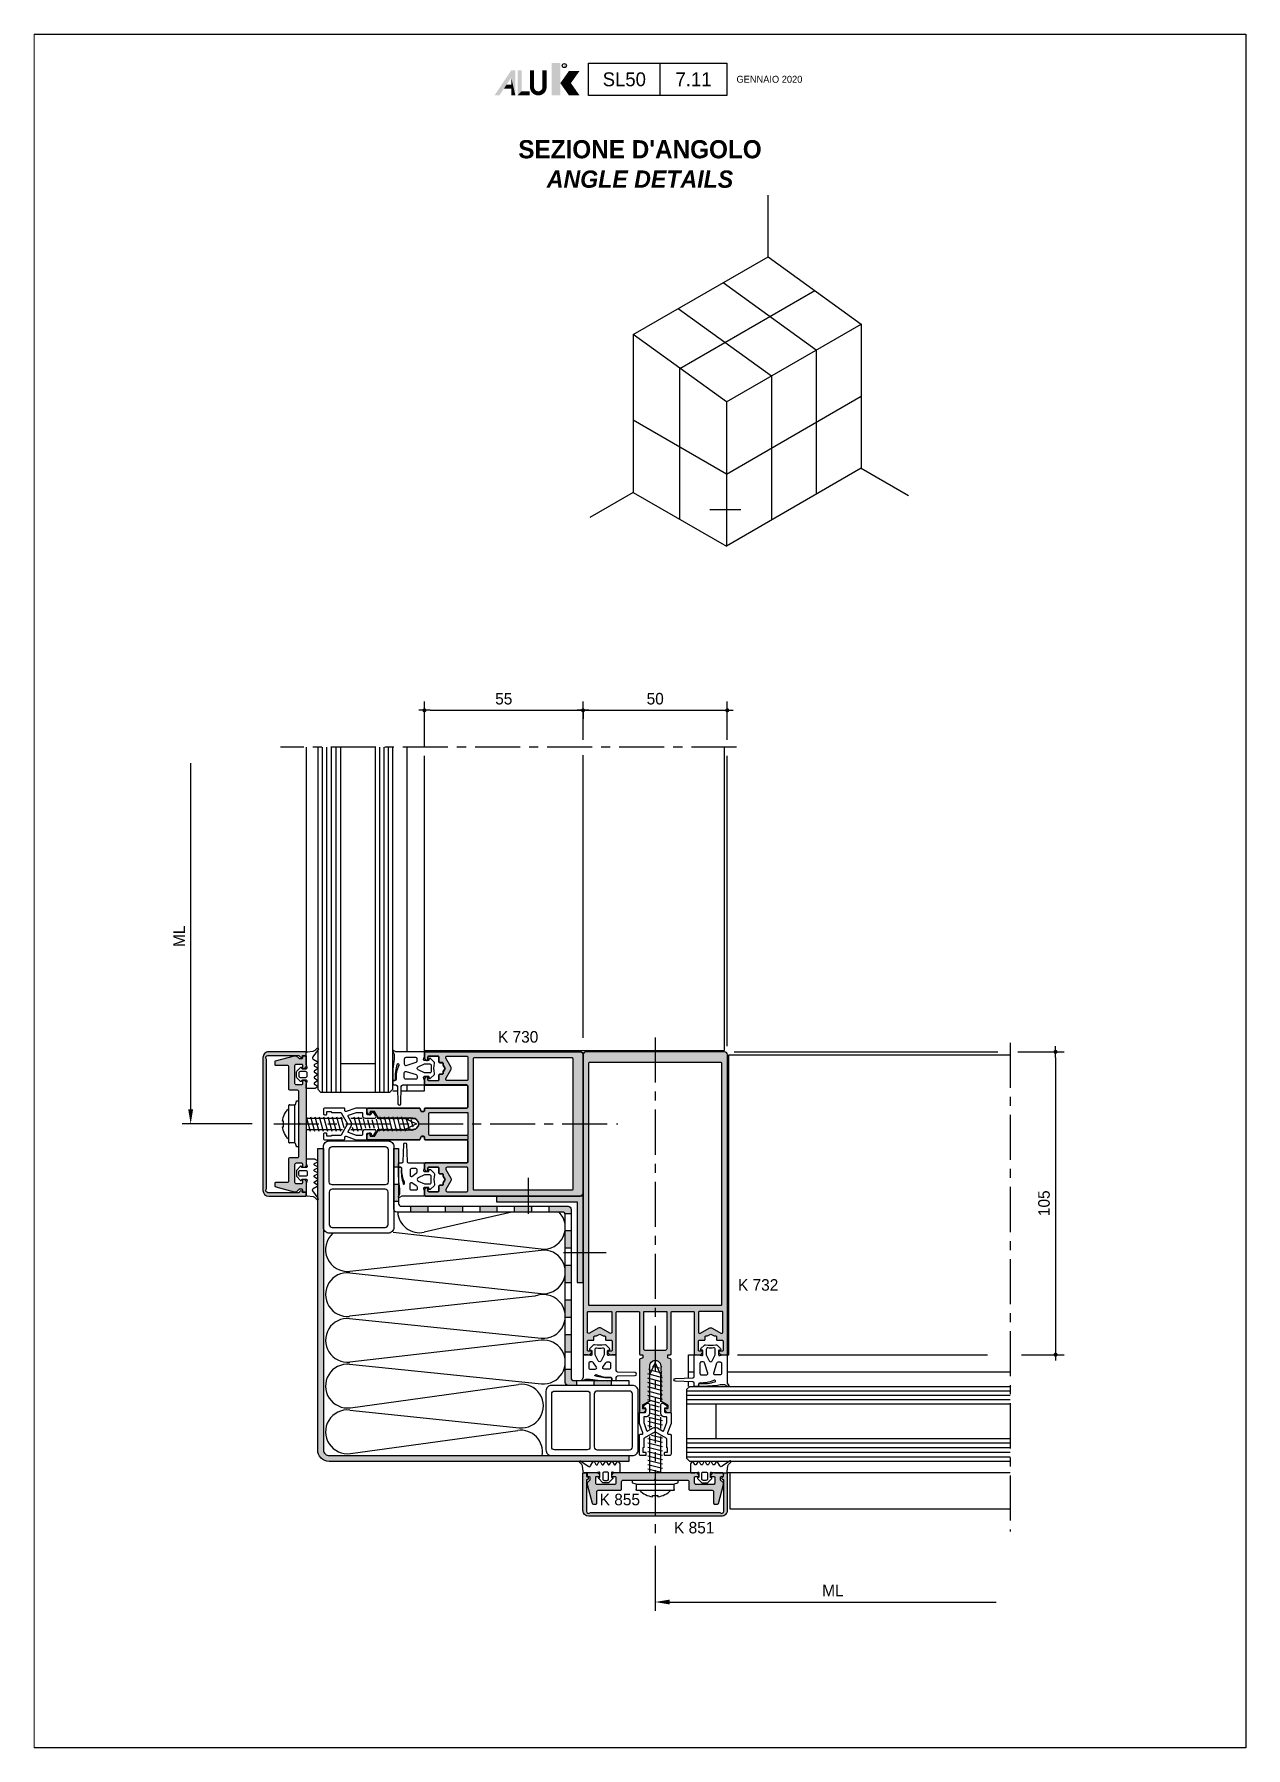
# Paper-space layout 'S7 11' of a CAD drawing. Header units: millimetres. Extents: x 171 to 381, y 46 to 343.
# The model-space entities are those that its viewports show. They can reach past a viewport. Long polylines and large blocks are cut down to what shows.
import ezdxf
from ezdxf.enums import TextEntityAlignment as Align

# ---------------------------------------------------------------- set-up
doc = ezdxf.new("R2010")
doc.units = ezdxf.units.MM
doc.header["$LTSCALE"] = 0.025
doc.header["$MEASUREMENT"] = 0
doc.linetypes.add('CENTER', pattern=[2, 1.25, -0.25, 0.25, -0.25])
doc.layers.get('0').update_dxf_attribs({"lineweight": 5})
doc.layers.add('02_Block Frame', color=7, linetype='Continuous', lineweight=5, true_color=0xe2001a, plot=False)
for name, color, linetype in [('ASSI', 1, 'CENTER'), ('FILL', 253, 'Continuous'), ('FINE', 7, 'Continuous'), ('GOMMA', 80, 'Continuous'), ('GROSSA', 8, 'Continuous'), ('MARCHIO', 7, 'Continuous'), ('QUOTE', 254, 'Continuous'), ('TESTO', 2, 'Continuous'), ('TRATTEGGI', 140, 'Continuous'), ('VETRO', 140, 'Continuous'), ('VITERIA', 40, 'Continuous')]:
    doc.layers.add(name, color=color, linetype=linetype)
doc.styles.add('Aluk Text', font='GOTHIC.TTF')
doc.styles.add('CARTIGLIO', font='GOTHIC.TTF')
doc.styles.get("Standard").update_dxf_attribs({"font": 'arial.ttf'})

psp = doc.layouts.new('S7 11')

msp = doc.modelspace()

# ---------------------------------------------------------------- texts
at = {"layer": 'QUOTE', "color": 2, "char_height": 2, "attachment_point": 5, "style": 'Aluk Text'}
for s, insert in [('\\A2;55', (81.387, 181.818)), ('\\A2;50', (107.637, 181.818)), ('\\A2;ML', (138.445, 27.252))]:
    msp.add_mtext(s, dxfattribs=dict(at, insert=insert))
at = {"layer": 'QUOTE', "color": 2, "char_height": 2, "attachment_point": 5, "rotation": 90, "style": 'Aluk Text'}
for s, insert in [('\\A2;ML', (25.112, 140.644)), ('\\A2;105', (175.039, 94.377))]:
    msp.add_mtext(s, dxfattribs=dict(at, insert=insert))
at = {"layer": 'TESTO', "style": 'Aluk Text'}
for s, p in [('K 730', (83.875, 123.22)), ('K 732', (125.478, 80.22)), ('K 855', (101.508, 43.028)), ('K 851', (114.399, 38.146))]:
    msp.add_text(s, height=2, dxfattribs=at).set_placement(p, align=Align.MIDDLE)
at = {"layer": 'TESTO', "insert": (105, 274.5), "char_height": 3, "width": 169.41468, "attachment_point": 5, "style": 'Aluk Text'}
msp.add_mtext("{\\fCentury Gothic|b1|i0|c0|p34;\\H1.05x;SEZIONE D'ANGOLO\\P\\fCentury Gothic|b1|i1|c0|p34;\\H0.95238x;ANGLE DETAILS}", dxfattribs=at)

# ---------------------------------------------------------------- blocks, each defined once
blk = doc.blocks.new('k0855')
at = {"layer": 'GROSSA'}
blk.add_lwpolyline([(11.65, 0.8, -0.414214), (11.15, 0.3), (0.3, 0.3), (0, 0), (-0.3, 0.3), (-11.15, 0.3, -0.414214), (-11.65, 0.8), (-11.65, 3.3, 0.414214), (-12.15, 3.8), (-19.75, 3.8, -0.414214), (-20.25, 4.3), (-20.25, 8.3, 0.414214), (-20.55, 8.6), (-21.6, 8.6, 0.339454), (-21.89, 8.38), (-23.65, 1.8), (-23.65, 1.24), (-22.65, 0.24), (-22.65, -0.7, -0.414214), (-22.95, -1), (-23.5, -1, 0.414214), (-23.65, -1.15), (-23.65, -2.05, 0.414214), (-23.5, -2.2), (-19.97, -2.2, 0.198912), (-19.76, -2.11), (-19.24, -1.59, 0.198912), (-19.15, -1.38), (-19.15, -1.3, 0.414214), (-19.45, -1), (-20.35, -1, -0.414214), (-20.65, -0.7), (-20.65, 1.3, -0.414214), (-20.15, 1.8), (-14.15, 1.8, -0.414214), (-13.65, 1.3), (-13.65, -0.7, -0.414214), (-13.95, -1), (-14.85, -1, 0.414214), (-15.15, -1.3), (-15.15, -1.48, 0.198912), (-15.06, -1.69), (-14.64, -2.11, 0.198912), (-14.43, -2.2), (14.43, -2.2, 0.198912), (14.64, -2.11), (15.06, -1.69, 0.198912), (15.15, -1.48), (15.15, -1.3, 0.414214), (14.85, -1), (13.95, -1, -0.414214), (13.65, -0.7), (13.65, 1.3, -0.414214), (14.15, 1.8), (20.14, 1.8, -0.414214), (20.64, 1.3), (20.64, -0.7, -0.414214), (20.34, -1), (19.44, -1, 0.414214), (19.14, -1.3), (19.14, -1.38, 0.198912), (19.23, -1.59), (19.75, -2.11, 0.198912), (19.96, -2.2), (23.49, -2.2, 0.414214), (23.64, -2.05), (23.64, -1.15, 0.414214), (23.49, -1), (22.94, -1, -0.414214), (22.64, -0.7), (22.64, 0.24), (23.64, 1.24), (23.64, 1.8), (21.91, 8.23, 0.339454), (21.43, 8.6), (20.54, 8.6, 0.414214), (20.24, 8.3), (20.24, 4.3, -0.414214), (19.74, 3.8), (12.15, 3.8, 0.414214), (11.65, 3.3)], format="xyb", close=True, dxfattribs=at)
blk = doc.blocks.new('PUNTO')
blk.add_line((-1, 0), (1, 0))
at = {"const_width": 0.35}
blk.add_lwpolyline([(-0.175, 0, 1), (0.175, 0, 1)], format="xyb", close=True, dxfattribs=at)
blk = doc.blocks.new('NMC')
at = {"layer": 'MARCHIO'}
blk.add_line((3.48, -10.6), (3.48, -5), dxfattribs=at)
at = {"layer": 'MARCHIO', "const_width": 0.715}
blk.add_lwpolyline([(-16.55, -6.25), (-16.55, -9.16, -1), (-18.71, -9.16), (-18.71, -6.25)], format="xyb", dxfattribs=at)
at = {"layer": 'MARCHIO'}
blk.add_lwpolyline([(15.08, -10.6), (-8.93, -10.6), (-8.93, -5), (15.08, -5)], close=True, dxfattribs=at)
blk.add_circle((-13.11, -5.43), 0.354, dxfattribs=at)
for points in [[(-15.33, -4.97), (-13.83, -4.97), (-15.33, -10.6), (-13.83, -10.6)], [(-25.23, -10.6), (-24.37, -10.6), (-22.33, -6.25), (-22.31, -7.51)], [(-23.11, -8.71), (-23.58, -9.42), (-22.31, -8.71), (-22.31, -9.42)], [(-22.33, -6.25), (-22.31, -7.51), (-21.6, -6.25), (-21.6, -10.6)], [(-22.31, -10.6), (-21.6, -10.6), (-22.31, -7.51)], [(-21.23, -6.25), (-20.51, -6.25), (-21.23, -10.6), (-20.51, -9.88)], [(-12.31, -6.35), (-10.47, -6.35), (-13.81, -8.47), (-11.97, -8.47)], [(-13.81, -8.47), (-11.97, -8.47), (-12.31, -10.6), (-10.47, -10.6)], [(-20.51, -9.88), (-21.23, -10.6), (-19.14, -9.88), (-19.14, -10.6)]]:
    blk.add_solid(points, dxfattribs=at)
blk.add_text('R', height=0.356, dxfattribs=at).set_placement((-13.11, -5.43), align=Align.MIDDLE)
at = {"layer": 'MARCHIO', "color": 2, "style": 'CARTIGLIO'}
for tag, p in [('SERIE', (-2.72, -7.8)), ('PAG', (9.28, -7.8))]:
    blk.add_attdef(tag, text='', height=2.4, dxfattribs=at).set_placement(p, align=Align.MIDDLE)
blk.add_attdef('REVISIONE', text='', height=1.2, dxfattribs=at).set_placement((16.73, -7.8), align=Align.MIDDLE_LEFT)

# ---------------------------------------------------------------- hatches: boundary and pattern name
at = {"layer": 'FILL'}
h = msp.add_hatch(color=256, dxfattribs=at)
h.paths.add_polyline_path([(44.134, 118.002, 0.4142136), (43.884, 118.252), (41.884, 118.252, -0.4142136), (41.734, 118.402), (41.734, 118.926, -0.3394543), (41.845, 119.071), (45.134, 119.952), (45.412, 119.952), (45.912, 119.452), (46.384, 119.452, 0.4142136), (46.534, 119.602), (46.534, 119.877, -0.4142136), (46.609, 119.952), (47.059, 119.952, -0.4142136), (47.134, 119.877), (47.134, 118.114, -0.1989124), (47.09, 118.008), (46.828, 117.746, -0.2320248), (46.703, 117.703, -0.4517884), (46.534, 117.852), (46.534, 118.302, 0.4142136), (46.384, 118.452), (45.384, 118.452, 0.4142136), (45.134, 118.202), (45.134, 115.202, 0.4142136), (45.384, 114.952), (46.384, 114.952, 0.4142136), (46.534, 115.102), (46.534, 115.552, -0.3558272), (46.654, 115.699), (46.802, 115.699, -0.1465428), (46.878, 115.658), (47.09, 115.446, -0.1989124), (47.134, 115.34), (47.134, 114.925, 0.0001075), (47.134, 114.925), (47.134, 108.127), (46.034, 108.127), (45.884, 108.277), (45.884, 113.702, 0.4142136), (45.634, 113.952), (44.384, 113.952, -0.4142136), (44.134, 114.202)])
h.paths.add_polyline_path([(45.884, 107.977), (46.034, 108.127), (47.134, 108.127), (47.134, 101.33, 0.0001075), (47.134, 101.329), (47.134, 100.914, -0.1989124), (47.09, 100.808), (46.878, 100.596, -0.1465428), (46.802, 100.555), (46.654, 100.555, -0.3558272), (46.534, 100.702), (46.534, 101.152, 0.4142136), (46.384, 101.302), (45.384, 101.302, 0.4142136), (45.134, 101.052), (45.134, 98.058, 0.4142136), (45.384, 97.808), (46.384, 97.808, 0.4142136), (46.534, 97.958), (46.534, 98.408, -0.3558272), (46.654, 98.555), (46.752, 98.555, -0.1465428), (46.828, 98.514), (47.09, 98.252, -0.1989124), (47.134, 98.146), (47.134, 96.383, -0.4142136), (47.059, 96.308), (46.609, 96.308, -0.4142136), (46.534, 96.383), (46.534, 96.658, 0.4142136), (46.384, 96.808), (45.912, 96.808), (45.412, 96.308), (45.134, 96.308), (41.92, 97.17, -0.3394543), (41.734, 97.411), (41.734, 97.858, -0.4142136), (41.884, 98.008), (43.884, 98.008, 0.4142136), (44.134, 98.258), (44.134, 102.052, -0.4142136), (44.384, 102.302), (45.634, 102.302, 0.4142136), (45.884, 102.552)])
h.paths.add_polyline_path([(40.286, 96.885, 0.7207592), (40.511, 96.21), (45.945, 96.204, -1.0755067), (46.526, 96.225), (47.134, 96.202), (47.134, 95.603), (40.635, 95.605, -0.4140644), (39.636, 96.605), (39.636, 108.127), (40.286, 108.127)])
h.paths.add_polyline_path([(39.636, 119.614, -0.4142812), (40.636, 120.614), (47.134, 120.612), (47.134, 120.013), (46.526, 119.991, -1.0755067), (45.945, 120.012), (40.511, 120.01, 0.7207592), (40.286, 119.335), (40.286, 108.127), (39.636, 108.127)])
h = msp.add_hatch(color=256, dxfattribs=at)
edge = h.paths.add_edge_path(flags=16)
edge.add_arc((76.287, 96.777), 0.15, 180, 270, ccw=False)
edge.add_line((76.137, 96.777), (76.137, 119.477))
edge.add_arc((76.287, 119.477), 0.15, 90, 180, ccw=False)
edge.add_line((76.287, 119.627), (93.187, 119.627))
edge.add_arc((93.187, 119.477), 0.15, 0, 90, ccw=False)
edge.add_line((93.337, 119.477), (93.337, 96.777))
edge.add_arc((93.187, 96.777), 0.15, -90, 0, ccw=False)
edge.add_line((93.187, 96.627), (76.287, 96.627))
edge = h.paths.add_edge_path(flags=16)
edge.add_line((71.575, 119.877), (74.987, 119.877))
edge.add_arc((74.987, 119.727), 0.15, 0, 90, ccw=False)
edge.add_line((75.137, 119.727), (75.137, 115.777))
edge.add_arc((74.987, 115.777), 0.15, -90, 0, ccw=False)
edge.add_line((74.987, 115.627), (71.575, 115.627))
edge.add_arc((71.575, 115.877), 0.25, 150, 270, ccw=False)
edge.add_line((71.358, 116.002), (72.224, 117.502))
edge.add_arc((71.791, 117.752), 0.5, 330, 390)
edge.add_line((72.224, 118.002), (71.358, 119.502))
edge.add_arc((71.575, 119.627), 0.25, 90, 210, ccw=False)
edge = h.paths.add_edge_path(flags=16)
edge.add_arc((71.791, 98.502), 0.5, -30, 30, ccw=False)
edge.add_line((72.224, 98.252), (71.358, 96.752))
edge.add_arc((71.575, 96.627), 0.25, 150, 270)
edge.add_line((71.575, 96.377), (74.987, 96.377))
edge.add_arc((74.987, 96.527), 0.15, 270, 360)
edge.add_line((75.137, 96.527), (75.137, 100.477))
edge.add_arc((74.987, 100.477), 0.15, 0, 90)
edge.add_line((74.987, 100.627), (71.575, 100.627))
edge.add_arc((71.575, 100.377), 0.25, 90, 210)
edge.add_line((71.358, 100.252), (72.224, 98.752))
edge = h.paths.add_edge_path(flags=16)
edge.add_line((68.637, 106.127), (75.137, 106.127))
edge.add_line((75.137, 106.127), (75.137, 110.127))
edge.add_line((75.137, 110.127), (68.637, 110.127))
edge.add_arc((68.637, 109.877), 0.25, 90, 180)
edge.add_line((68.387, 109.877), (68.387, 106.377))
edge.add_arc((68.637, 106.377), 0.25, 180, 270)
edge = h.paths.add_edge_path()
edge.add_arc((94.637, 96.115), 0.5, 270, 360)
edge.add_line((95.137, 96.115), (95.137, 120.115))
edge.add_arc((94.637, 120.115), 0.5, 0, 90)
edge.add_line((94.637, 120.615), (67.787, 120.615))
edge.add_arc((67.787, 120.465), 0.15, 90, 180)
edge.add_line((67.637, 120.465), (67.637, 119.528))
edge.add_arc((67.787, 119.528), 0.15, 180, 225)
edge.add_line((67.681, 119.421), (67.943, 119.159))
edge.add_arc((68.049, 119.265), 0.15, 225, 270)
edge.add_line((68.049, 119.115), (68.087, 119.115))
edge.add_arc((68.087, 119.265), 0.15, 270, 360)
edge.add_line((68.237, 119.265), (68.237, 119.715))
edge.add_arc((68.387, 119.715), 0.15, 90, 180, ccw=False)
edge.add_line((68.387, 119.865), (69.987, 119.865))
edge.add_arc((69.987, 119.715), 0.15, 0, 90, ccw=False)
edge.add_line((70.137, 119.715), (70.137, 118.89))
edge.add_arc((70.287, 118.89), 0.15, 180, 270)
edge.add_line((70.287, 118.74), (70.737, 118.74))
edge.add_arc((70.737, 118.59), 0.15, 0, 90, ccw=False)
edge.add_line((70.887, 118.59), (70.887, 118.307))
edge.add_line((70.887, 118.307), (71.214, 117.74))
edge.add_line((71.214, 117.74), (70.887, 117.173))
edge.add_line((70.887, 117.173), (70.887, 116.89))
edge.add_arc((70.737, 116.89), 0.15, -90, 0, ccw=False)
edge.add_line((70.737, 116.74), (70.287, 116.74))
edge.add_arc((70.287, 116.59), 0.15, 90, 180)
edge.add_line((70.137, 116.59), (70.137, 115.765))
edge.add_arc((69.987, 115.765), 0.15, 270, 360, ccw=False)
edge.add_line((69.987, 115.615), (68.387, 115.615))
edge.add_arc((68.387, 115.765), 0.15, 180, 270, ccw=False)
edge.add_line((68.237, 115.765), (68.237, 116.215))
edge.add_arc((68.087, 116.215), 0.15, 0, 90)
edge.add_line((68.087, 116.365), (68.049, 116.365))
edge.add_arc((68.049, 116.215), 0.15, 90, 135)
edge.add_line((67.943, 116.321), (67.681, 116.059))
edge.add_arc((67.787, 115.953), 0.15, 135, 180)
edge.add_line((67.637, 115.953), (67.637, 115.015))
edge.add_arc((67.787, 115.015), 0.15, 180, 270)
edge.add_line((67.787, 114.865), (74.987, 114.865))
edge.add_arc((74.987, 114.715), 0.15, 0, 90, ccw=False)
edge.add_line((75.137, 114.715), (75.137, 111.015))
edge.add_arc((74.987, 111.015), 0.15, 270, 360, ccw=False)
edge.add_line((74.987, 110.865), (67.787, 110.865))
edge.add_arc((67.787, 110.715), 0.15, 90, 180)
edge.add_line((67.637, 110.715), (67.637, 110.415))
edge.add_arc((67.487, 110.415), 0.15, 270, 360, ccw=False)
edge.add_line((67.487, 110.265), (67.162, 110.265))
edge.add_arc((67.162, 110.415), 0.15, 195, 270, ccw=False)
edge.add_line((67.018, 110.377), (66.916, 110.754))
edge.add_arc((66.772, 110.715), 0.15, 15, 90)
edge.add_line((66.772, 110.865), (57.787, 110.865))
edge.add_arc((57.787, 110.715), 0.15, 90.11656, 180)
edge.add_line((57.637, 110.715), (57.637, 110.127))
edge.add_arc((57.787, 110.127), 0.15, 180, 225)
edge.add_line((57.681, 110.021), (57.943, 109.759))
edge.add_arc((58.064, 109.882), 0.173, 225.42337, 354.26057)
edge.add_line((58.237, 109.865), (58.237, 110.115))
edge.add_arc((58.387, 110.115), 0.15, 90, 180, ccw=False)
edge.add_line((58.387, 110.265), (58.871, 110.265))
edge.add_arc((58.871, 110.115), 0.15, 30, 90, ccw=False)
edge.add_line((59.001, 110.19), (59.607, 109.14))
edge.add_arc((59.737, 109.215), 0.15, 210, 270)
edge.add_line((59.737, 109.065), (60.184, 109.065))
edge.add_line((60.184, 109.065), (60.334, 109.215))
edge.add_line((60.334, 109.215), (60.484, 109.065))
edge.add_line((60.484, 109.065), (60.979, 109.065))
edge.add_line((60.979, 109.065), (61.129, 109.215))
edge.add_line((61.129, 109.215), (61.279, 109.065))
edge.add_line((61.279, 109.065), (61.774, 109.065))
edge.add_line((61.774, 109.065), (61.924, 109.215))
edge.add_line((61.924, 109.215), (62.074, 109.065))
edge.add_line((62.074, 109.065), (62.569, 109.065))
edge.add_line((62.569, 109.065), (62.719, 109.215))
edge.add_line((62.719, 109.215), (62.869, 109.065))
edge.add_line((62.869, 109.065), (63.364, 109.065))
edge.add_line((63.364, 109.065), (63.514, 109.215))
edge.add_line((63.514, 109.215), (63.664, 109.065))
edge.add_line((63.664, 109.065), (64.159, 109.065))
edge.add_line((64.159, 109.065), (64.309, 109.215))
edge.add_line((64.309, 109.215), (64.459, 109.065))
edge.add_line((64.459, 109.065), (64.954, 109.065))
edge.add_line((64.954, 109.065), (65.104, 109.215))
edge.add_line((65.104, 109.215), (65.254, 109.065))
edge.add_line((65.254, 109.065), (65.652, 109.065))
edge.add_arc((65.686, 108.115), 0.95, -92.05539, 92.05539, ccw=False)
edge.add_line((65.652, 107.166), (65.502, 107.015))
edge.add_line((65.502, 107.015), (65.352, 107.165))
edge.add_line((65.352, 107.165), (64.857, 107.165))
edge.add_line((64.857, 107.165), (64.707, 107.015))
edge.add_line((64.707, 107.015), (64.557, 107.165))
edge.add_line((64.557, 107.165), (64.062, 107.165))
edge.add_line((64.062, 107.165), (63.912, 107.015))
edge.add_line((63.912, 107.015), (63.762, 107.165))
edge.add_line((63.762, 107.165), (63.267, 107.165))
edge.add_line((63.267, 107.165), (63.117, 107.015))
edge.add_line((63.117, 107.015), (62.967, 107.165))
edge.add_line((62.967, 107.165), (62.472, 107.165))
edge.add_line((62.472, 107.165), (62.322, 107.015))
edge.add_line((62.322, 107.015), (62.172, 107.165))
edge.add_line((62.172, 107.165), (61.677, 107.165))
edge.add_line((61.677, 107.165), (61.527, 107.015))
edge.add_line((61.527, 107.015), (61.377, 107.165))
edge.add_line((61.377, 107.165), (60.882, 107.165))
edge.add_line((60.882, 107.165), (60.732, 107.015))
edge.add_line((60.732, 107.015), (60.582, 107.165))
edge.add_line((60.582, 107.165), (60.085, 107.165))
edge.add_line((60.085, 107.165), (59.935, 107.015))
edge.add_line((59.935, 107.015), (59.785, 107.165))
edge.add_line((59.785, 107.165), (59.737, 107.165))
edge.add_line((59.737, 107.165), (59.607, 107.09))
edge.add_line((59.607, 107.09), (59.001, 106.04))
edge.add_arc((58.871, 106.115), 0.15, 270, 330, ccw=False)
edge.add_line((58.871, 105.965), (58.387, 105.965))
edge.add_arc((58.387, 106.115), 0.15, 180, 270, ccw=False)
edge.add_line((58.237, 106.115), (58.237, 106.365))
edge.add_arc((58.065, 106.349), 0.173, 5.31606, 135)
edge.add_line((57.943, 106.471), (57.681, 106.209))
edge.add_arc((57.787, 106.103), 0.15, 135, 180)
edge.add_line((57.637, 106.103), (57.637, 105.515))
edge.add_arc((57.791, 105.52), 0.155, 181.8558, 268.26418)
edge.add_arc((57.787, 105.365), 0.0000945, 268.26418, 540.02596)
edge.add_line((57.787, 105.365), (66.772, 105.365))
edge.add_arc((66.772, 105.515), 0.15, 270, 345)
edge.add_line((66.916, 105.477), (67.018, 105.854))
edge.add_arc((67.162, 105.815), 0.15, 90, 165, ccw=False)
edge.add_line((67.162, 105.965), (67.237, 105.965))
edge.add_line((67.237, 105.965), (67.487, 105.965))
edge.add_arc((67.487, 105.815), 0.15, 0, 90, ccw=False)
edge.add_line((67.637, 105.815), (67.637, 105.515))
edge.add_arc((67.787, 105.515), 0.15, 180, 270)
edge.add_line((67.787, 105.365), (74.987, 105.365))
edge.add_arc((74.987, 105.215), 0.15, 0, 90, ccw=False)
edge.add_line((75.137, 105.215), (75.137, 101.515))
edge.add_arc((74.987, 101.515), 0.15, -90, 0, ccw=False)
edge.add_line((74.987, 101.365), (67.787, 101.365))
edge.add_arc((67.787, 101.215), 0.15, 90, 180)
edge.add_line((67.637, 101.215), (67.637, 100.278))
edge.add_arc((67.787, 100.278), 0.15, 180, 225)
edge.add_line((67.681, 100.171), (67.943, 99.909))
edge.add_arc((68.049, 100.015), 0.15, 225, 270)
edge.add_line((68.049, 99.865), (68.087, 99.865))
edge.add_arc((68.087, 100.015), 0.15, 270, 360)
edge.add_line((68.237, 100.015), (68.237, 100.465))
edge.add_arc((68.387, 100.465), 0.15, 90, 180, ccw=False)
edge.add_line((68.387, 100.615), (69.987, 100.615))
edge.add_arc((69.987, 100.465), 0.15, 0, 90, ccw=False)
edge.add_line((70.137, 100.465), (70.137, 99.64))
edge.add_arc((70.287, 99.64), 0.15, 180, 270)
edge.add_line((70.287, 99.49), (70.737, 99.49))
edge.add_arc((70.737, 99.34), 0.15, 0, 90, ccw=False)
edge.add_line((70.887, 99.34), (70.887, 99.057))
edge.add_line((70.887, 99.057), (71.214, 98.49))
edge.add_line((71.214, 98.49), (70.887, 97.923))
edge.add_line((70.887, 97.923), (70.887, 97.64))
edge.add_arc((70.737, 97.64), 0.15, -90, 0, ccw=False)
edge.add_line((70.737, 97.49), (70.287, 97.49))
edge.add_arc((70.287, 97.34), 0.15, 90, 180)
edge.add_line((70.137, 97.34), (70.137, 96.515))
edge.add_arc((69.987, 96.515), 0.15, -90, 0, ccw=False)
edge.add_line((69.987, 96.365), (68.387, 96.365))
edge.add_arc((68.387, 96.515), 0.15, 180, 270, ccw=False)
edge.add_line((68.237, 96.515), (68.237, 96.965))
edge.add_arc((68.087, 96.965), 0.15, 0, 90)
edge.add_line((68.087, 97.115), (68.049, 97.115))
edge.add_arc((68.049, 96.965), 0.15, 90, 135)
edge.add_line((67.943, 97.071), (67.681, 96.809))
edge.add_arc((67.787, 96.703), 0.15, 135, 180)
edge.add_line((67.637, 96.703), (67.637, 95.765))
edge.add_arc((67.787, 95.765), 0.15, 180, 270)
edge.add_line((67.787, 95.615), (94.637, 95.615))
h = msp.add_hatch(color=256, dxfattribs=at)
edge = h.paths.add_edge_path(flags=16)
edge.add_line((95.887, 72.065), (95.887, 75.477))
edge.add_arc((96.037, 75.477), 0.15, 90, 180, ccw=False)
edge.add_line((96.037, 75.627), (99.987, 75.627))
edge.add_arc((99.987, 75.477), 0.15, 0, 90, ccw=False)
edge.add_line((100.137, 75.477), (100.137, 72.065))
edge.add_arc((99.887, 72.065), 0.25, -120, 0, ccw=False)
edge.add_line((99.762, 71.849), (98.262, 72.715))
edge.add_arc((98.012, 72.282), 0.5, 60, 120)
edge.add_line((97.762, 72.715), (96.262, 71.849))
edge.add_arc((96.137, 72.065), 0.25, 180, 300, ccw=False)
edge = h.paths.add_edge_path(flags=16)
edge.add_arc((117.262, 72.282), 0.5, 60, 120, ccw=False)
edge.add_line((117.512, 72.715), (119.012, 71.849))
edge.add_arc((119.137, 72.065), 0.25, 240, 360)
edge.add_line((119.387, 72.065), (119.387, 75.477))
edge.add_arc((119.237, 75.477), 0.15, 360, 450)
edge.add_line((119.237, 75.627), (115.287, 75.627))
edge.add_arc((115.287, 75.477), 0.15, 90, 180)
edge.add_line((115.137, 75.477), (115.137, 72.065))
edge.add_arc((115.387, 72.065), 0.25, 180, 300)
edge.add_line((115.512, 71.849), (117.012, 72.715))
edge = h.paths.add_edge_path(flags=16)
edge.add_line((109.637, 69.127), (109.637, 75.627))
edge.add_line((109.637, 75.627), (105.637, 75.627))
edge.add_line((105.637, 75.627), (105.637, 69.127))
edge.add_arc((105.887, 69.127), 0.25, 180, 270)
edge.add_line((105.887, 68.877), (109.387, 68.877))
edge.add_arc((109.387, 69.127), 0.25, 270, 360)
edge = h.paths.add_edge_path()
edge.add_line((110.398, 58.277), (110.398, 67.262))
edge.add_arc((110.248, 67.262), 0.15, 0, 75)
edge.add_line((110.287, 67.407), (109.91, 67.508))
edge.add_arc((109.948, 67.653), 0.15, 180, 255, ccw=False)
edge.add_line((109.798, 67.653), (109.798, 67.727))
edge.add_line((109.798, 67.727), (109.798, 67.977))
edge.add_arc((109.948, 67.977), 0.15, 90, 180, ccw=False)
edge.add_line((109.948, 68.127), (110.248, 68.127))
edge.add_arc((110.248, 68.277), 0.15, 270, 360)
edge.add_line((110.398, 68.277), (110.398, 75.477))
edge.add_arc((110.548, 75.477), 0.15, 90, 180, ccw=False)
edge.add_line((110.548, 75.627), (114.248, 75.627))
edge.add_arc((114.248, 75.477), 0.15, 0, 90, ccw=False)
edge.add_line((114.398, 75.477), (114.398, 68.277))
edge.add_arc((114.548, 68.277), 0.15, 180, 270)
edge.add_line((114.548, 68.127), (115.486, 68.127))
edge.add_arc((115.486, 68.277), 0.15, 270, 315)
edge.add_line((115.592, 68.171), (115.855, 68.433))
edge.add_arc((115.748, 68.539), 0.15, 315, 360)
edge.add_line((115.898, 68.539), (115.898, 68.577))
edge.add_arc((115.748, 68.577), 0.15, 0, 90)
edge.add_line((115.748, 68.727), (115.298, 68.727))
edge.add_arc((115.298, 68.877), 0.15, 180, 270, ccw=False)
edge.add_line((115.148, 68.877), (115.148, 70.477))
edge.add_arc((115.298, 70.477), 0.15, 90, 180, ccw=False)
edge.add_line((115.298, 70.627), (116.123, 70.627))
edge.add_arc((116.123, 70.777), 0.15, 270, 360)
edge.add_line((116.273, 70.777), (116.273, 71.227))
edge.add_arc((116.423, 71.227), 0.15, 90, 180, ccw=False)
edge.add_line((116.423, 71.377), (116.706, 71.377))
edge.add_line((116.706, 71.377), (117.273, 71.704))
edge.add_line((117.273, 71.704), (117.84, 71.377))
edge.add_line((117.84, 71.377), (118.123, 71.377))
edge.add_arc((118.123, 71.227), 0.15, 0, 90, ccw=False)
edge.add_line((118.273, 71.227), (118.273, 70.777))
edge.add_arc((118.423, 70.777), 0.15, 180, 270)
edge.add_line((118.423, 70.627), (119.248, 70.627))
edge.add_arc((119.248, 70.477), 0.15, 0, 90, ccw=False)
edge.add_line((119.398, 70.477), (119.398, 68.877))
edge.add_arc((119.248, 68.877), 0.15, -90, 0, ccw=False)
edge.add_line((119.248, 68.727), (118.798, 68.727))
edge.add_arc((118.798, 68.577), 0.15, 90, 180)
edge.add_line((118.648, 68.577), (118.648, 68.539))
edge.add_arc((118.798, 68.539), 0.15, 180, 225)
edge.add_line((118.692, 68.433), (118.955, 68.171))
edge.add_arc((119.061, 68.277), 0.15, 225, 270)
edge.add_line((119.061, 68.127), (119.998, 68.127))
edge.add_arc((119.998, 68.277), 0.15, 270, 360)
edge.add_line((120.148, 68.277), (120.148, 120.127))
edge.add_arc((119.648, 120.127), 0.5, 0, 90)
edge.add_line((119.648, 120.627), (95.648, 120.627))
edge.add_arc((95.648, 120.127), 0.5, 90, 180)
edge.add_line((95.148, 120.127), (95.148, 68.277))
edge.add_arc((95.298, 68.277), 0.15, 180, 270)
edge.add_line((95.298, 68.127), (96.236, 68.127))
edge.add_arc((96.236, 68.277), 0.15, 270, 315)
edge.add_line((96.342, 68.171), (96.605, 68.433))
edge.add_arc((96.498, 68.539), 0.15, 315, 360)
edge.add_line((96.648, 68.539), (96.648, 68.577))
edge.add_arc((96.498, 68.577), 0.15, 0, 90)
edge.add_line((96.498, 68.727), (96.048, 68.727))
edge.add_arc((96.048, 68.877), 0.15, 180, 270, ccw=False)
edge.add_line((95.898, 68.877), (95.898, 70.477))
edge.add_arc((96.048, 70.477), 0.15, 90, 180, ccw=False)
edge.add_line((96.048, 70.627), (96.873, 70.627))
edge.add_arc((96.873, 70.777), 0.15, 270, 360)
edge.add_line((97.023, 70.777), (97.023, 71.227))
edge.add_arc((97.173, 71.227), 0.15, 90, 180, ccw=False)
edge.add_line((97.173, 71.377), (97.456, 71.377))
edge.add_line((97.456, 71.377), (98.023, 71.704))
edge.add_line((98.023, 71.704), (98.59, 71.377))
edge.add_line((98.59, 71.377), (98.873, 71.377))
edge.add_arc((98.873, 71.227), 0.15, 0, 90, ccw=False)
edge.add_line((99.023, 71.227), (99.023, 70.777))
edge.add_arc((99.173, 70.777), 0.15, 180, 270)
edge.add_line((99.173, 70.627), (99.998, 70.627))
edge.add_arc((99.998, 70.477), 0.15, 0, 90, ccw=False)
edge.add_line((100.148, 70.477), (100.148, 68.877))
edge.add_arc((99.998, 68.877), 0.15, -90, 0, ccw=False)
edge.add_line((99.998, 68.727), (99.548, 68.727))
edge.add_arc((99.548, 68.577), 0.15, 90, 180)
edge.add_line((99.398, 68.577), (99.398, 68.539))
edge.add_arc((99.548, 68.539), 0.15, 180, 225)
edge.add_line((99.442, 68.433), (99.705, 68.171))
edge.add_arc((99.811, 68.277), 0.15, 225, 270)
edge.add_line((99.811, 68.127), (100.748, 68.127))
edge.add_arc((100.748, 68.277), 0.15, 270, 360)
edge.add_line((100.898, 68.277), (100.898, 75.477))
edge.add_arc((101.048, 75.477), 0.15, 90, 180, ccw=False)
edge.add_line((101.048, 75.627), (104.748, 75.627))
edge.add_arc((104.748, 75.477), 0.15, 0, 90, ccw=False)
edge.add_line((104.898, 75.477), (104.898, 68.277))
edge.add_arc((105.048, 68.277), 0.15, 180, 270)
edge.add_line((105.048, 68.127), (105.348, 68.127))
edge.add_arc((105.348, 67.977), 0.15, 0, 90, ccw=False)
edge.add_line((105.498, 67.977), (105.498, 67.653))
edge.add_arc((105.348, 67.653), 0.15, -75, 0, ccw=False)
edge.add_line((105.387, 67.508), (105.01, 67.407))
edge.add_arc((105.048, 67.262), 0.15, 105, 180)
edge.add_line((104.898, 67.262), (104.898, 58.277))
edge.add_arc((105.049, 58.277), 0.15, 180.11656, 270)
edge.add_line((105.049, 58.127), (105.637, 58.127))
edge.add_arc((105.637, 58.277), 0.15, 270, 315)
edge.add_line((105.743, 58.171), (106.005, 58.433))
edge.add_arc((105.881, 58.555), 0.173, 315.42337, 444.26057)
edge.add_line((105.899, 58.727), (105.649, 58.727))
edge.add_arc((105.649, 58.877), 0.15, 180, 270, ccw=False)
edge.add_line((105.499, 58.877), (105.499, 59.362))
edge.add_arc((105.649, 59.362), 0.15, 120, 180, ccw=False)
edge.add_line((105.574, 59.491), (106.624, 60.098))
edge.add_arc((106.549, 60.228), 0.15, 300, 360)
edge.add_line((106.699, 60.228), (106.699, 60.675))
edge.add_line((106.699, 60.675), (106.549, 60.825))
edge.add_line((106.549, 60.825), (106.699, 60.975))
edge.add_line((106.699, 60.975), (106.699, 61.47))
edge.add_line((106.699, 61.47), (106.549, 61.62))
edge.add_line((106.549, 61.62), (106.699, 61.77))
edge.add_line((106.699, 61.77), (106.699, 62.265))
edge.add_line((106.699, 62.265), (106.549, 62.415))
edge.add_line((106.549, 62.415), (106.699, 62.565))
edge.add_line((106.699, 62.565), (106.699, 63.06))
edge.add_line((106.699, 63.06), (106.549, 63.21))
edge.add_line((106.549, 63.21), (106.699, 63.36))
edge.add_line((106.699, 63.36), (106.699, 63.855))
edge.add_line((106.699, 63.855), (106.549, 64.005))
edge.add_line((106.549, 64.005), (106.699, 64.155))
edge.add_line((106.699, 64.155), (106.699, 64.65))
edge.add_line((106.699, 64.65), (106.549, 64.8))
edge.add_line((106.549, 64.8), (106.699, 64.95))
edge.add_line((106.699, 64.95), (106.699, 65.445))
edge.add_line((106.699, 65.445), (106.549, 65.595))
edge.add_line((106.549, 65.595), (106.699, 65.745))
edge.add_line((106.699, 65.745), (106.699, 66.143))
edge.add_arc((107.648, 66.177), 0.95, -2.05539, 182.05539, ccw=False)
edge.add_line((108.598, 66.143), (108.749, 65.992))
edge.add_line((108.749, 65.992), (108.599, 65.842))
edge.add_line((108.599, 65.842), (108.599, 65.347))
edge.add_line((108.599, 65.347), (108.749, 65.197))
edge.add_line((108.749, 65.197), (108.599, 65.047))
edge.add_line((108.599, 65.047), (108.599, 64.552))
edge.add_line((108.599, 64.552), (108.749, 64.402))
edge.add_line((108.749, 64.402), (108.599, 64.252))
edge.add_line((108.599, 64.252), (108.599, 63.757))
edge.add_line((108.599, 63.757), (108.749, 63.607))
edge.add_line((108.749, 63.607), (108.599, 63.457))
edge.add_line((108.599, 63.457), (108.599, 62.962))
edge.add_line((108.599, 62.962), (108.749, 62.812))
edge.add_line((108.749, 62.812), (108.599, 62.662))
edge.add_line((108.599, 62.662), (108.599, 62.167))
edge.add_line((108.599, 62.167), (108.749, 62.017))
edge.add_line((108.749, 62.017), (108.599, 61.867))
edge.add_line((108.599, 61.867), (108.599, 61.372))
edge.add_line((108.599, 61.372), (108.749, 61.222))
edge.add_line((108.749, 61.222), (108.599, 61.072))
edge.add_line((108.599, 61.072), (108.599, 60.575))
edge.add_line((108.599, 60.575), (108.749, 60.425))
edge.add_line((108.749, 60.425), (108.599, 60.275))
edge.add_line((108.599, 60.275), (108.599, 60.228))
edge.add_line((108.599, 60.228), (108.674, 60.098))
edge.add_line((108.674, 60.098), (109.724, 59.491))
edge.add_arc((109.649, 59.362), 0.15, 0, 60, ccw=False)
edge.add_line((109.799, 59.362), (109.799, 58.877))
edge.add_arc((109.649, 58.877), 0.15, -90, 0, ccw=False)
edge.add_line((109.649, 58.727), (109.399, 58.727))
edge.add_arc((109.415, 58.555), 0.173, 95.31606, 225)
edge.add_line((109.293, 58.433), (109.555, 58.171))
edge.add_arc((109.661, 58.277), 0.15, 225, 270)
edge.add_line((109.661, 58.127), (110.249, 58.127))
edge.add_arc((110.244, 58.282), 0.155, 271.8558, 358.26418)
edge.add_arc((110.398, 58.277), 0.0000945, 358.26418, 630.02596)
edge = h.paths.add_edge_path(flags=16)
edge.add_arc((96.287, 118.677), 0.15, 90, 180)
edge.add_line((96.137, 118.677), (96.137, 76.777))
edge.add_arc((96.287, 76.777), 0.15, 180, 270)
edge.add_line((96.287, 76.627), (118.987, 76.627))
edge.add_arc((118.987, 76.777), 0.15, 270, 360)
edge.add_line((119.137, 76.777), (119.137, 118.677))
edge.add_arc((118.987, 118.677), 0.15, 0, 90)
edge.add_line((118.987, 118.827), (96.287, 118.827))
h = msp.add_hatch(color=256, dxfattribs=at)
edge = h.paths.add_edge_path()
edge.add_line((49.134, 51.627), (49.134, 103.847))
edge.add_line((49.134, 103.847), (50.134, 103.847))
edge.add_line((50.134, 103.847), (50.134, 51.627))
edge.add_arc((51.134, 51.627), 1, 180, 270)
edge.add_line((51.134, 50.627), (103.051, 50.627))
edge.add_line((103.051, 50.627), (103.051, 49.627))
edge.add_line((103.051, 49.627), (51.134, 49.627))
edge.add_arc((51.134, 51.627), 2, 180, 270, ccw=False)
msp.add_hatch(color=256, dxfattribs=at).paths.add_polyline_path([(94.137, 94.627), (94.137, 80.627), (95.137, 80.627), (95.137, 95.627), (80.137, 95.627), (80.137, 94.627)])
h = msp.add_hatch(color=256, dxfattribs=at)
h.paths.add_polyline_path([(117.512, 44.625, -0.4142136), (117.762, 44.375), (117.762, 42.375, 0.4142136), (117.912, 42.225), (118.436, 42.225, 0.3394543), (118.58, 42.336), (119.462, 45.625), (119.462, 45.902), (118.962, 46.402), (118.962, 46.875, -0.4142136), (119.112, 47.025), (119.387, 47.025, 0.4142136), (119.462, 47.1), (119.462, 47.55, 0.4142136), (119.387, 47.625), (117.624, 47.625, 0.1989124), (117.518, 47.581), (117.256, 47.319, 0.2320248), (117.213, 47.194, 0.4517884), (117.362, 47.025), (117.812, 47.025, -0.4142136), (117.962, 46.875), (117.962, 45.875, -0.4142136), (117.712, 45.625), (114.712, 45.625, -0.4142136), (114.462, 45.875), (114.462, 46.875, -0.4142136), (114.612, 47.025), (115.062, 47.025, 0.3558272), (115.209, 47.144), (115.209, 47.293, 0.1465428), (115.168, 47.369), (114.956, 47.581, 0.1989124), (114.85, 47.625), (114.434, 47.625, -0.0001075), (114.434, 47.625), (107.637, 47.625), (107.637, 46.525), (107.787, 46.375), (113.212, 46.375, -0.4142136), (113.462, 46.125), (113.462, 44.875, 0.4142136), (113.712, 44.625)])
h.paths.add_polyline_path([(107.487, 46.375), (107.637, 46.525), (107.637, 47.625), (100.839, 47.625, -0.0001075), (100.839, 47.625), (100.424, 47.625, 0.1989124), (100.318, 47.581), (100.106, 47.369, 0.1465428), (100.065, 47.293), (100.065, 47.144, 0.3558272), (100.212, 47.025), (100.662, 47.025, -0.4142136), (100.812, 46.875), (100.812, 45.875, -0.4142136), (100.562, 45.625), (97.568, 45.625, -0.4142136), (97.318, 45.875), (97.318, 46.875, -0.4142136), (97.468, 47.025), (97.918, 47.025, 0.3558272), (98.065, 47.144), (98.065, 47.243, 0.1465428), (98.024, 47.319), (97.762, 47.581, 0.1989124), (97.656, 47.625), (95.893, 47.625, 0.4142136), (95.818, 47.55), (95.818, 47.1, 0.4142136), (95.893, 47.025), (96.168, 47.025, -0.4142136), (96.318, 46.875), (96.318, 46.402), (95.818, 45.902), (95.818, 45.625), (96.679, 42.41, 0.3394543), (96.921, 42.225), (97.368, 42.225, 0.4142136), (97.518, 42.375), (97.518, 44.375, -0.4142136), (97.768, 44.625), (101.562, 44.625, 0.4142136), (101.812, 44.875), (101.812, 46.125, -0.4142136), (102.062, 46.375)])
h.paths.add_polyline_path([(96.394, 40.776, -0.7207592), (95.719, 41.001), (95.713, 46.436, 1.0755067), (95.734, 47.017), (95.712, 47.625), (95.112, 47.625), (95.115, 41.126, 0.4140644), (96.115, 40.126), (107.637, 40.126), (107.637, 40.776)])
h.paths.add_polyline_path([(119.123, 40.126, 0.4142812), (120.123, 41.126), (120.122, 47.625), (119.522, 47.625), (119.5, 47.017, 1.0755067), (119.522, 46.436), (119.519, 41.001, -0.7207592), (118.844, 40.776), (107.637, 40.776), (107.637, 40.126)])
at = {"layer": 'FINE'}
h = msp.add_hatch(color=256, dxfattribs=at)
h.paths.add_polyline_path([(100.051, 63.627), (99.915, 63.627, -0.0455557), (99.87, 63.625, -0.0092117), (99.135, 63.627), (97.051, 63.627), (97.051, 62.815), (100.051, 62.815)])
h.paths.add_polyline_path([(93.051, 64.127), (93.051, 65.627), (92.051, 65.627), (92.051, 63.315, 0.4031194), (92.532, 62.815), (94.051, 62.815), (94.051, 63.627), (93.551, 63.627, -0.4142136)])
h.paths.add_polyline_path([(93.051, 71.627), (92.051, 71.627), (92.051, 68.627), (93.051, 68.627)])
h.paths.add_polyline_path([(93.051, 77.627), (92.051, 77.627), (92.051, 74.627), (93.051, 74.627)])
h.paths.add_polyline_path([(93.051, 83.627), (92.051, 83.627), (92.051, 80.627), (93.051, 80.627)])
h.paths.add_polyline_path([(93.051, 89.627), (92.051, 89.627), (92.051, 86.627), (93.051, 86.627)])
h.paths.add_polyline_path([(93.051, 93.347, 0.4142136), (92.551, 93.847), (89.27, 93.847), (89.27, 92.847), (91.551, 92.847, -0.2488672), (91.965, 92.627), (93.051, 92.627)])
h.paths.add_polyline_path([(85.606, 93.847), (83.27, 93.847), (83.27, 92.847), (85.606, 92.847)])
h.paths.add_polyline_path([(86.27, 93.847), (85.606, 93.847), (85.606, 92.847), (86.27, 92.847)])
h.paths.add_polyline_path([(80.27, 93.847), (77.27, 93.847), (77.27, 92.847), (80.27, 92.847)])
h.paths.add_polyline_path([(74.27, 93.847), (71.27, 93.847), (71.27, 92.847), (74.27, 92.847)])
h.paths.add_polyline_path([(68.27, 93.847), (65.27, 93.847), (65.27, 92.847), (68.27, 92.847)])
h.paths.add_polyline_path([(63.137, 97.713), (62.322, 97.713), (62.322, 94.713), (63.137, 94.713)])
h.paths.add_polyline_path([(63.137, 103.847), (62.322, 103.847), (62.322, 100.713), (63.137, 100.713)])

# ---------------------------------------------------------------- linework, layer by layer
at = {"layer": 'ASSI', "ltscale": 250}
for p, q in [((121.715, 173.419), (42.692, 173.419)), ((107.637, 123.1), (107.637, 36.478)), ((169.153, 122.205), (169.153, 37.456)), ((41.526, 108.127), (101.13, 108.127)), ((85.606, 98.781), (85.606, 92.566)), ((99.135, 85.762), (91.74, 85.762))]:
    msp.add_line(p, q, dxfattribs=at)
at = {"layer": 'FINE'}
for p, q in [((127.194, 258.431), (127.194, 269.124)), ((143.359, 221.764), (151.562, 217.029)), ((103.811, 217.598), (96.286, 213.253)), ((47.134, 173.419), (47.134, 120.634)), ((64.637, 120.627), (64.637, 173.419)), ((64.637, 120.627), (64.637, 173.419)), ((63.606, 113.877), (67.637, 113.877)), ((64.637, 113.877), (64.637, 114.877)), ((67.637, 113.877), (67.637, 115.027)), ((45.177, 104.827), (45.177, 111.427)), ((47.143, 109.377), (47.813, 106.877)), ((47.893, 109.377), (48.563, 106.877)), ((48.643, 109.377), (49.313, 106.877)), ((49.393, 109.377), (50.063, 106.877)), ((50.143, 109.377), (50.813, 106.877)), ((50.893, 109.377), (51.563, 106.877)), ((51.643, 109.377), (52.313, 106.877)), ((52.393, 109.377), (53.063, 106.877)), ((53.143, 109.377), (53.645, 107.504)), ((55.127, 107.571), (55.313, 106.877)), ((55.393, 109.377), (56.063, 106.877)), ((56.143, 109.377), (56.767, 107.049)), ((56.998, 108.986), (57.429, 107.377)), ((57.777, 108.877), (58.179, 107.377)), ((58.527, 108.877), (58.929, 107.377)), ((59.26, 108.943), (59.813, 106.877)), ((59.893, 109.377), (60.563, 106.877)), ((60.643, 109.377), (61.313, 106.877)), ((61.393, 109.377), (62.063, 106.877)), ((62.143, 109.377), (62.813, 106.877)), ((62.893, 109.377), (63.563, 106.877)), ((63.643, 109.377), (64.313, 106.877)), ((64.425, 109.259), (64.973, 107.213)), ((65.279, 108.87), (65.61, 107.636)), ((62.322, 100.713), (63.137, 100.713)), ((62.322, 97.713), (63.137, 97.713)), ((62.322, 94.713), (63.137, 94.713)), ((65.27, 92.847), (65.27, 93.847)), ((68.27, 92.847), (68.27, 93.847)), ((71.27, 92.847), (71.27, 93.847)), ((74.27, 92.847), (74.27, 93.847)), ((77.27, 92.847), (77.27, 93.847)), ((80.27, 92.847), (80.27, 93.847)), ((83.27, 92.847), (83.27, 93.847)), ((86.27, 92.847), (86.27, 93.847)), ((89.27, 92.847), (89.27, 93.847)), ((91.965, 92.627), (93.051, 92.627)), ((92.051, 89.627), (93.051, 89.627)), ((92.051, 86.627), (93.051, 86.627)), ((92.051, 83.627), (93.051, 83.627)), ((92.051, 80.627), (93.051, 80.627)), ((92.051, 77.627), (93.051, 77.627)), ((92.051, 74.627), (93.051, 74.627)), ((92.051, 71.627), (93.051, 71.627)), ((92.051, 68.627), (93.051, 68.627)), ((92.051, 65.627), (93.051, 65.627)), ((108.768, 64.915), (106.722, 65.464)), ((108.379, 65.77), (107.145, 66.1)), ((113.387, 64.096), (113.387, 68.127)), ((113.387, 68.127), (114.537, 68.127)), ((94.051, 62.815), (94.051, 63.627)), ((97.051, 62.815), (97.051, 63.627)), ((100.051, 62.815), (100.051, 63.627)), ((108.887, 64.134), (106.387, 64.804)), ((108.887, 63.384), (106.387, 64.054)), ((108.887, 62.634), (106.387, 63.304)), ((108.887, 61.884), (106.387, 62.554)), ((113.387, 65.127), (114.386, 65.127)), ((120.136, 65.127), (169.153, 65.127)), ((108.887, 61.134), (106.387, 61.804)), ((108.887, 60.384), (106.387, 61.054)), ((108.452, 59.75), (106.387, 60.304)), ((108.387, 59.018), (106.887, 59.42)), ((108.887, 55.884), (106.387, 56.554)), ((108.887, 56.634), (106.559, 57.257)), ((108.387, 58.268), (106.887, 58.67)), ((108.495, 57.489), (106.887, 57.92)), ((107.081, 55.618), (106.387, 55.804)), ((108.887, 52.884), (106.387, 53.554)), ((108.887, 53.634), (107.014, 54.135)), ((108.887, 52.134), (106.387, 52.804)), ((108.887, 51.384), (106.387, 52.054)), ((108.887, 50.634), (106.387, 51.304)), ((108.887, 49.884), (106.387, 50.554)), ((108.887, 49.134), (106.387, 49.804)), ((108.887, 48.384), (106.387, 49.054)), ((108.887, 47.634), (106.387, 48.304)), ((169.153, 47.625), (120.144, 47.625)), ((104.337, 45.668), (110.937, 45.668))]:
    msp.add_line(p, q, dxfattribs=at)
for points in [[(67.637, 120.627), (67.637, 120.877), (119.637, 120.877), (119.637, 173.419)], [(120.136, 68.127), (120.386, 68.127), (120.387, 120.127), (169.153, 120.127)], [(62.137, 113.877), (62.967, 113.877)], [(47.134, 109.127), (53.086, 109.127)], [(53.086, 107.127), (47.134, 107.127)], [(52.7, 109.127), (53.427, 109.127)], [(53.427, 107.127), (52.7, 107.127)], [(54.871, 109.127), (56.828, 109.127)], [(56.828, 107.127), (54.871, 107.127)], [(59.445, 109.127), (64.151, 109.127), (66.27, 108.127), (64.151, 107.127), (59.445, 107.127)], [(108.637, 59.935), (108.637, 64.641), (107.637, 66.761), (106.637, 64.641), (106.637, 59.935)], [(113.387, 62.627), (113.387, 63.458)], [(106.637, 57.318), (106.637, 55.361)], [(108.637, 55.361), (108.637, 57.318)], [(106.637, 53.918), (106.637, 53.191)], [(106.637, 53.576), (106.637, 47.625)], [(108.637, 53.191), (108.637, 53.918)], [(108.637, 47.625), (108.637, 53.576)], [(169.153, 41.375), (120.637, 41.375), (120.637, 47.625)]]:
    msp.add_lwpolyline(points, dxfattribs=at)
for points in [[(44.134, 105.427, -0.1708493), (43.015, 107.648), (43.224, 107.648), (43.224, 108.607), (43.015, 108.607, -0.1708493), (44.134, 110.827, -0.1708493)], [(45.884, 104.127), (45.536, 104.127, -0.330962), (45.441, 104.198), (45.273, 104.756, 0.330962), (45.177, 104.827), (44.234, 104.827, -0.4142136), (44.134, 104.927), (44.134, 108.127), (44.134, 111.327, -0.4142136), (44.234, 111.427), (45.177, 111.427, 0.330962), (45.273, 111.498), (45.441, 112.056, -0.330962), (45.536, 112.127), (45.884, 112.127)], [(103.637, 46.375), (103.637, 46.027, 0.330962), (103.708, 45.931), (104.265, 45.763, -0.330962), (104.337, 45.668), (104.337, 44.725, 0.4142136), (104.437, 44.625), (107.637, 44.625), (110.837, 44.625, 0.4142136), (110.937, 44.725), (110.937, 45.668, -0.330962), (111.008, 45.763), (111.565, 45.931, 0.330962), (111.637, 46.027), (111.637, 46.375)], [(104.937, 44.625, 0.1708493), (107.157, 43.506), (107.157, 43.714), (108.116, 43.714), (108.116, 43.506, 0.1708493), (110.337, 44.625, 0.1708493)]]:
    msp.add_lwpolyline(points, format="xyb", dxfattribs=at)
for p in [(44.234, 111.427), (44.234, 104.827), (104.337, 44.725), (110.937, 44.725)]:
    msp.add_point(p, dxfattribs=at)
at = {"layer": 'GOMMA'}
for points in [[(47.134, 114.399), (47.134, 114.925, -0.0400852), (47.139, 114.989), (47.279, 115.51, 0.4931454), (47.134, 115.699), (46.445, 115.699, 0.3888787), (46.346, 115.608), (46.34, 115.54, -0.6370703), (46.17, 115.478), (45.507, 116.141, -0.1989124), (45.434, 116.317), (45.434, 117.081, -0.1989124), (45.507, 117.258), (46.17, 117.92, -0.6370703), (46.34, 117.858), (46.346, 117.79, 0.3888787), (46.445, 117.699), (47.134, 117.699, 0.4931454), (47.279, 117.888), (47.134, 118.429), (47.134, 120.349, -0.4142136), (47.384, 120.599), (48.375, 120.717, 0.0754671), (48.756, 120.994), (49.035, 121.262, -0.8769765), (49.194, 121.011), (48.315, 119.748, 0.5220051), (48.35, 119.339), (49.059, 118.929, -0.5773503), (49.059, 118.67), (48.6, 118.404, 0.5773503), (48.6, 118.145), (49.059, 117.879, -0.5773503), (49.059, 117.619), (48.6, 117.354, 0.5773503), (48.6, 117.094), (49.059, 116.829, -0.5773503), (49.059, 116.569), (48.6, 116.304, 0.5773503), (48.6, 116.044), (49.059, 115.779, -0.5773503), (49.059, 115.519), (48.6, 115.254, 0.5773503), (48.6, 114.994), (49.059, 114.729, -0.5773503), (49.059, 114.469), (48.714, 114.269, -0.1316525), (48.639, 114.249), (47.284, 114.249, -0.4142136)], [(67.492, 116.188, -0.4931454), (67.637, 116.377), (68.325, 116.377, -0.3888787), (68.425, 116.286), (68.438, 116.138, 0.6370703), (68.693, 116.045), (69.298, 116.649, 0.2454199), (69.367, 116.87, -0.0888604), (69.367, 118.633, 0.2454199), (69.298, 118.854), (68.693, 119.458, 0.6370703), (68.438, 119.366), (68.425, 119.218, -0.3888787), (68.325, 119.127), (67.637, 119.127, -0.4931454), (67.492, 119.316), (67.632, 119.837, 0.0655435), (67.637, 119.876), (67.637, 120.477, 0.4142136), (67.487, 120.627), (62.705, 120.627), (62.286, 120.864, 0.7195149), (62.145, 120.737), (62.387, 120.18), (62.387, 119.373, 0.0438089), (62.134, 115.894, 1.0114688), (62.634, 115.881, -0.097794), (62.958, 118.514, -0.5226703), (63.115, 118.561, -0.3865361), (63.17, 118.23, 0.1286776), (62.737, 115.927, -0.4142136), (62.437, 115.627), (62.287, 115.627, 0.4142136), (62.137, 115.477), (62.137, 115.027, 0.4142136), (62.287, 114.877), (62.694, 114.877, -0.4052433), (62.944, 114.635), (63.037, 111.619, 0.9697392), (63.537, 111.619), (63.629, 114.635, -0.4052433), (63.879, 114.877), (67.487, 114.877, 0.4142136), (67.637, 115.027), (67.637, 115.647)], [(66.387, 119.059), (66.387, 119.377, 0.4142136), (66.137, 119.627), (64.387, 119.627, 0.4142136), (64.137, 119.377), (64.137, 118.518, 0.5050829), (64.461, 118.279), (66.211, 118.82, 0.3288305)], [(46.1, 116.199), (47.051, 116.199, 0.4142136), (47.301, 116.449), (47.301, 116.949, 0.4142136), (47.051, 117.199), (46.1, 117.199, 0.4410091), (45.851, 116.926), (45.851, 116.472, 0.4410091)], [(66.387, 116.445), (66.387, 116.127, -0.4142136), (66.137, 115.877), (64.387, 115.877, -0.4142136), (64.137, 116.127), (64.137, 116.986, -0.5050829), (64.461, 117.225), (66.211, 116.684, -0.3288305)], [(68.811, 118.254, 0.0453369), (68.811, 117.249, -0.4410091), (68.562, 116.977), (67.637, 116.977), (66.558, 117.48, -0.6370703), (66.558, 118.024), (67.637, 118.527), (68.562, 118.527, -0.4410091)], [(58.584, 106.127), (58.762, 106.127, 0.2610883), (58.89, 106.199), (59.228, 106.752, 0.5773503), (59.012, 107.127), (57.387, 107.127, 0.4142136), (56.887, 106.627), (56.887, 106.277, -0.4142136), (56.737, 106.127), (55.867, 106.127), (54.496, 106.626, -0.4663077), (54.417, 106.842), (54.943, 107.752, 0.2679492), (54.943, 108.502), (54.417, 109.412, -0.4663077), (54.496, 109.628), (55.867, 110.127), (56.737, 110.127, -0.4142136), (56.887, 109.977), (56.887, 109.627, 0.4142136), (57.387, 109.127), (59.012, 109.127, 0.5773503), (59.228, 109.502), (58.89, 110.055, 0.2610883), (58.762, 110.127), (58.584, 110.127, 0.3394543), (58.439, 110.016), (58.382, 109.801, -0.3394543), (58.285, 109.727), (57.787, 109.727, -0.4142136), (57.637, 109.877), (57.637, 110.727, 0.4142136), (57.487, 110.877), (55.735, 110.877), (54.087, 110.277), (53.987, 110.277, -0.4142136), (53.837, 110.427), (53.837, 110.727, 0.4142136), (53.687, 110.877), (50.387, 110.877, 0.4142136), (50.137, 110.627), (50.137, 109.877, 0.4142136), (50.287, 109.727), (50.587, 109.727, 0.4142136), (50.737, 109.877), (50.737, 110.202, -0.4142136), (50.812, 110.277), (51.412, 110.277, -0.4142136), (51.487, 110.202, 0.4142136), (51.562, 110.127), (53.052, 110.127, -0.2679492), (53.182, 110.052), (54.293, 108.127), (53.182, 106.202, -0.2679492), (53.052, 106.127), (51.562, 106.127, 0.4142136), (51.487, 106.052), (51.487, 106.052, -0.4142136), (51.412, 105.977), (50.812, 105.977, -0.4142136), (50.737, 106.052), (50.737, 106.377, 0.4142136), (50.587, 106.527), (50.287, 106.527, 0.4142136), (50.137, 106.377), (50.137, 105.627, 0.4142136), (50.387, 105.377), (53.687, 105.377, 0.4142136), (53.837, 105.527), (53.837, 105.827, -0.4142136), (53.987, 105.977), (54.087, 105.977), (55.735, 105.377), (57.487, 105.377, 0.4142136), (57.637, 105.527), (57.637, 106.377, -0.4142136), (57.787, 106.527), (58.285, 106.527, -0.3394543), (58.382, 106.453), (58.439, 106.238, 0.3394543)], [(51.134, 89.185, -0.4142136), (50.134, 90.185), (50.134, 104.185, -0.4142136), (51.134, 105.185), (61.322, 105.185, -0.4142136), (62.322, 104.185), (62.322, 90.185, -0.4142136), (61.322, 89.185)], [(61.322, 103.685), (61.322, 98.06, -0.4142136), (60.822, 97.56), (51.634, 97.56, -0.4142136), (51.134, 98.06), (51.134, 103.685, -0.4142136), (51.634, 104.185), (60.822, 104.185, -0.4142136)], [(68.438, 96.889), (68.425, 97.036, 0.3888787), (68.325, 97.127), (67.637, 97.127, 0.4931454), (67.492, 96.938), (67.632, 96.417, -0.0655435), (67.637, 96.378), (67.637, 95.777, -0.4142136), (67.487, 95.627), (63.705, 95.627), (63.286, 95.39, -0.7195149), (63.145, 95.517), (63.387, 96.074), (63.387, 96.881, -0.0438089), (63.134, 100.36, -1.0114688), (63.634, 100.373, 0.097794), (63.958, 97.74, 0.5226703), (64.115, 97.693, 0.3865361), (64.17, 98.024, -0.1286776), (63.737, 100.327, 0.4142136), (63.437, 100.627), (63.287, 100.627, -0.4142136), (63.137, 100.777), (63.137, 101.227, -0.4142136), (63.287, 101.377), (63.694, 101.377, 0.4052433), (63.944, 101.619), (64.037, 104.635, -0.9697392), (64.537, 104.635), (64.629, 101.619, 0.4052433), (64.879, 101.377), (67.487, 101.377, -0.4142136), (67.637, 101.227), (67.637, 100.607), (67.492, 100.066, 0.4931454), (67.637, 99.877), (68.325, 99.877, 0.3888787), (68.425, 99.968), (68.438, 100.116, -0.6370703), (68.693, 100.209), (69.298, 99.605, -0.2454199), (69.367, 99.384, 0.0888604), (69.367, 97.621, -0.2454199), (69.298, 97.4), (68.693, 96.796, -0.6370703)], [(47.134, 101.855), (47.134, 101.33, 0.0400852), (47.139, 101.266), (47.279, 100.744, -0.4931454), (47.134, 100.555), (46.445, 100.555, -0.3888787), (46.346, 100.647), (46.34, 100.714, 0.6370703), (46.17, 100.776), (45.507, 100.114, 0.1989124), (45.434, 99.937), (45.434, 99.173, 0.1989124), (45.507, 98.997), (46.17, 98.335, 0.6370703), (46.34, 98.397), (46.346, 98.464, -0.3888787), (46.445, 98.555), (47.134, 98.555, -0.4931454), (47.279, 98.366), (47.134, 97.826), (47.134, 95.905, 0.4142136), (47.384, 95.655), (48.375, 95.537, -0.0754671), (48.756, 95.26), (49.035, 94.993, 0.8769765), (49.194, 95.243), (48.315, 96.506, -0.5220051), (48.35, 96.915), (49.059, 97.325, 0.5773503), (49.059, 97.585), (48.6, 97.85, -0.5773503), (48.6, 98.11), (49.059, 98.375, 0.5773503), (49.059, 98.635), (48.6, 98.9, -0.5773503), (48.6, 99.16), (49.059, 99.425, 0.5773503), (49.059, 99.685), (48.6, 99.95, -0.5773503), (48.6, 100.21), (49.059, 100.476, 0.5773503), (49.059, 100.735), (48.6, 101.001, -0.5773503), (48.6, 101.261), (49.059, 101.526, 0.5773503), (49.059, 101.786), (48.714, 101.985, 0.1316525), (48.639, 102.005), (47.284, 102.005, 0.4142136)], [(46.1, 100.055), (47.051, 100.055, -0.4142136), (47.301, 99.805), (47.301, 99.305, -0.4142136), (47.051, 99.055), (46.1, 99.055, -0.4410091), (45.851, 99.328), (45.851, 99.783, -0.4410091)], [(66.387, 99.809), (66.387, 100.127, 0.4142136), (66.137, 100.377), (65.387, 100.377, 0.4142136), (65.137, 100.127), (65.137, 99.268, 0.5050829), (65.461, 99.029), (66.211, 99.57, 0.3288305)], [(68.811, 98, -0.0453369), (68.811, 99.005, 0.4410091), (68.562, 99.277), (67.637, 99.277), (66.558, 98.774, 0.6370703), (66.558, 98.23), (67.637, 97.727), (68.562, 97.727, 0.4410091)], [(61.322, 90.685), (61.322, 96.31, 0.4142136), (60.822, 96.81), (51.634, 96.81, 0.4142136), (51.134, 96.31), (51.134, 90.685, 0.4142136), (51.634, 90.185), (60.822, 90.185, 0.4142136)], [(66.387, 97.195), (66.387, 96.877, -0.4142136), (66.137, 96.627), (65.387, 96.627, -0.4142136), (65.137, 96.877), (65.137, 97.736, -0.5050829), (65.461, 97.975), (66.211, 97.434, -0.3288305)], [(96.398, 68.928), (96.545, 68.916, -0.3888787), (96.637, 68.816), (96.637, 68.127, -0.4931454), (96.448, 67.982), (95.926, 68.122, 0.0655435), (95.887, 68.127), (95.287, 68.127, 0.4142136), (95.137, 67.977), (95.137, 64.196), (94.9, 63.776, 0.7195149), (95.027, 63.635), (95.583, 63.877), (96.39, 63.877, 0.0438089), (99.87, 63.625, 1.0114688), (99.883, 64.125, -0.097794), (97.25, 64.449, -0.5226703), (97.202, 64.606, -0.3865361), (97.534, 64.661, 0.1286776), (99.837, 64.227, -0.4142136), (100.137, 63.927), (100.137, 63.777, 0.4142136), (100.287, 63.627), (100.737, 63.627, 0.4142136), (100.887, 63.777), (100.887, 64.185, -0.4052433), (101.129, 64.435), (104.144, 64.527, 0.9697392), (104.144, 65.027), (101.129, 65.12, -0.4052433), (100.887, 65.37), (100.887, 67.977, 0.4142136), (100.737, 68.127), (100.116, 68.127), (99.575, 67.982, -0.4931454), (99.387, 68.127), (99.387, 68.816, -0.3888787), (99.478, 68.916), (99.625, 68.928, 0.6370703), (99.718, 69.184), (99.114, 69.788, 0.2454199), (98.893, 69.857, -0.0888604), (97.13, 69.857, 0.2454199), (96.909, 69.788), (96.305, 69.184, 0.6370703)], [(97.509, 69.302, 0.0453369), (98.514, 69.302, -0.4410091), (98.787, 69.053), (98.787, 68.127), (98.284, 67.048, -0.6370703), (97.74, 67.048), (97.237, 68.127), (97.237, 69.053, -0.4410091)], [(115.698, 67.982, 0.4931454), (115.886, 68.127), (115.886, 68.816, 0.3888787), (115.795, 68.916), (115.648, 68.928, -0.6370703), (115.555, 69.184), (116.159, 69.788, -0.2454199), (116.38, 69.857, 0.0888604), (118.143, 69.857, -0.2454199), (118.364, 69.788), (118.968, 69.184, -0.6370703), (118.875, 68.928), (118.728, 68.916, 0.3888787), (118.636, 68.816), (118.636, 68.127, 0.4931454), (118.825, 67.982), (119.347, 68.122, -0.0655435), (119.386, 68.127), (119.986, 68.127, -0.4142136), (120.136, 67.977), (120.136, 63.196), (120.373, 62.776, -0.7195149), (120.247, 62.635), (119.69, 62.877), (118.883, 62.877, -0.0438089), (115.403, 62.625, -1.0114688), (115.39, 63.125, 0.097794), (118.023, 63.449, 0.5226703), (118.071, 63.606, 0.3865361), (117.739, 63.661, -0.1286776), (115.436, 63.227, 0.4142136), (115.136, 62.927), (115.136, 62.777, -0.4142136), (114.986, 62.627), (114.536, 62.627, -0.4142136), (114.386, 62.777), (114.386, 63.185, 0.4052433), (114.144, 63.435), (111.129, 63.527, -0.9697392), (111.129, 64.027), (114.144, 64.12, 0.4052433), (114.386, 64.37), (114.386, 67.977, -0.4142136), (114.536, 68.127), (115.157, 68.127)], [(117.764, 69.302, -0.0453369), (116.759, 69.302, 0.4410091), (116.486, 69.053), (116.486, 68.127), (116.989, 67.048, 0.6370703), (117.533, 67.048), (118.036, 68.127), (118.036, 69.053, 0.4410091)], [(96.705, 66.877), (96.387, 66.877, 0.4142136), (96.137, 66.627), (96.137, 65.877, 0.4142136), (96.387, 65.627), (97.246, 65.627, 0.5050829), (97.485, 65.951), (96.943, 66.701, 0.3288305)], [(99.319, 66.877), (99.637, 66.877, -0.4142136), (99.887, 66.627), (99.887, 65.877, -0.4142136), (99.637, 65.627), (98.777, 65.627, -0.5050829), (98.539, 65.951), (99.08, 66.701, -0.3288305)], [(115.954, 66.877), (115.636, 66.877, 0.4142136), (115.386, 66.627), (115.386, 64.877, 0.4142136), (115.636, 64.627), (116.496, 64.627, 0.5050829), (116.734, 64.951), (116.193, 66.701, 0.3288305)], [(118.568, 66.877), (118.886, 66.877, -0.4142136), (119.136, 66.627), (119.136, 64.877, -0.4142136), (118.886, 64.627), (118.027, 64.627, -0.5050829), (117.788, 64.951), (118.33, 66.701, -0.3288305)], [(88.692, 51.628, 0.4142136), (89.692, 50.627), (103.692, 50.627, 0.4142136), (104.692, 51.627), (104.692, 61.815, 0.4142136), (103.692, 62.815), (89.692, 62.815, 0.4142136), (88.692, 61.815)], [(90.192, 61.815), (95.817, 61.815, -0.4142136), (96.317, 61.315), (96.317, 52.127, -0.4142136), (95.817, 51.627), (90.192, 51.627, -0.4142136), (89.692, 52.127), (89.692, 61.315, -0.4142136)], [(103.192, 61.815), (97.567, 61.815, 0.4142136), (97.067, 61.315), (97.067, 52.127, 0.4142136), (97.567, 51.627), (103.192, 51.627, 0.4142136), (103.692, 52.127), (103.692, 61.315, 0.4142136)], [(105.637, 59.074), (105.637, 59.252, -0.2610883), (105.708, 59.38), (106.262, 59.719, -0.5773503), (106.637, 59.502), (106.637, 57.877, -0.4142136), (106.137, 57.377), (105.787, 57.377, 0.4142136), (105.637, 57.227), (105.637, 56.358), (106.136, 54.986, 0.4663077), (106.352, 54.908), (107.262, 55.433, -0.2679492), (108.012, 55.433), (108.922, 54.908, 0.4663077), (109.137, 54.986), (109.637, 56.358), (109.637, 57.227, 0.4142136), (109.487, 57.377), (109.137, 57.377, -0.4142136), (108.637, 57.877), (108.637, 59.502, -0.5773503), (109.012, 59.719), (109.565, 59.38, -0.2610883), (109.637, 59.252), (109.637, 59.074, -0.3394543), (109.525, 58.93), (109.311, 58.872, 0.3394543), (109.237, 58.775), (109.237, 58.277, 0.4142136), (109.387, 58.127), (110.237, 58.127, -0.4142136), (110.387, 57.977), (110.387, 56.226), (109.787, 54.577), (109.787, 54.477, 0.4142136), (109.937, 54.327), (110.237, 54.327, -0.4142136), (110.387, 54.177), (110.387, 50.877, -0.4142136), (110.137, 50.627), (109.387, 50.627, -0.4142136), (109.237, 50.777), (109.237, 51.077, -0.4142136), (109.387, 51.227), (109.712, 51.227, 0.4142136), (109.787, 51.302), (109.787, 51.902, 0.4142136), (109.712, 51.977, -0.4142136), (109.637, 52.052), (109.637, 53.542, 0.2679492), (109.562, 53.672), (107.637, 54.784), (105.712, 53.672, 0.2679492), (105.637, 53.542), (105.637, 52.052, -0.4142136), (105.562, 51.977), (105.562, 51.977, 0.4142136), (105.487, 51.902), (105.487, 51.302, 0.4142136), (105.562, 51.227), (105.887, 51.227, -0.4142136), (106.037, 51.077), (106.037, 50.777, -0.4142136), (105.887, 50.627), (105.137, 50.627, -0.4142136), (104.887, 50.877), (104.887, 54.177, -0.4142136), (105.037, 54.327), (105.337, 54.327, 0.4142136), (105.487, 54.477), (105.487, 54.577), (104.887, 56.226), (104.887, 57.977, -0.4142136), (105.037, 58.127), (105.887, 58.127, 0.4142136), (106.037, 58.277), (106.037, 58.775, 0.3394543), (105.963, 58.872), (105.748, 58.93, -0.3394543)], [(101.365, 47.625), (100.839, 47.625, -0.0400852), (100.775, 47.63), (100.254, 47.77, 0.4931454), (100.065, 47.625), (100.065, 46.936, 0.3888787), (100.156, 46.836), (100.223, 46.83, -0.6370703), (100.285, 46.66), (99.623, 45.998, -0.1989124), (99.447, 45.925), (98.683, 45.925, -0.1989124), (98.506, 45.998), (97.844, 46.66, -0.6370703), (97.906, 46.83), (97.973, 46.836, 0.3888787), (98.065, 46.936), (98.065, 47.625, 0.4931454), (97.876, 47.77), (97.335, 47.625), (95.415, 47.625, -0.4142136), (95.165, 47.875), (95.047, 48.865, 0.0754671), (94.77, 49.246), (94.502, 49.525, -0.8769765), (94.753, 49.685), (96.016, 48.805, 0.5220051), (96.425, 48.84), (96.834, 49.55, -0.5773503), (97.094, 49.55), (97.36, 49.09, 0.5773503), (97.619, 49.09), (97.885, 49.55, -0.5773503), (98.144, 49.55), (98.41, 49.09, 0.5773503), (98.67, 49.09), (98.935, 49.55, -0.5773503), (99.195, 49.55), (99.46, 49.09, 0.5773503), (99.72, 49.09), (99.985, 49.55, -0.5773503), (100.245, 49.55), (100.51, 49.09, 0.5773503), (100.77, 49.09), (101.035, 49.55, -0.5773503), (101.295, 49.55), (101.495, 49.204, -0.1316525), (101.515, 49.129), (101.515, 47.775, -0.4142136)], [(99.565, 46.59), (99.565, 47.541, 0.4142136), (99.315, 47.791), (98.815, 47.791, 0.4142136), (98.565, 47.541), (98.565, 46.59, 0.4410091), (98.837, 46.342), (99.292, 46.342, 0.4410091)], [(113.909, 47.625), (114.434, 47.625, 0.0400852), (114.498, 47.63), (115.02, 47.77, -0.4931454), (115.209, 47.625), (115.209, 46.936, -0.3888787), (115.117, 46.836), (115.05, 46.83, 0.6370703), (114.988, 46.66), (115.65, 45.998, 0.1989124), (115.827, 45.925), (116.59, 45.925, 0.1989124), (116.767, 45.998), (117.429, 46.66, 0.6370703), (117.367, 46.83), (117.3, 46.836, -0.3888787), (117.209, 46.936), (117.209, 47.625, -0.4931454), (117.397, 47.77), (117.938, 47.625), (119.859, 47.625, 0.4142136), (120.109, 47.875), (120.227, 48.865, -0.0754671), (120.504, 49.246), (120.771, 49.525, 0.8769765), (120.52, 49.685), (119.257, 48.805, -0.5220051), (118.849, 48.84), (118.439, 49.55, 0.5773503), (118.179, 49.55), (117.914, 49.09, -0.5773503), (117.654, 49.09), (117.389, 49.55, 0.5773503), (117.129, 49.55), (116.864, 49.09, -0.5773503), (116.604, 49.09), (116.338, 49.55, 0.5773503), (116.079, 49.55), (115.813, 49.09, -0.5773503), (115.554, 49.09), (115.288, 49.55, 0.5773503), (115.028, 49.55), (114.763, 49.09, -0.5773503), (114.503, 49.09), (114.238, 49.55, 0.5773503), (113.978, 49.55), (113.779, 49.204, 0.1316525), (113.759, 49.129), (113.759, 47.775, 0.4142136)], [(115.709, 46.59), (115.709, 47.541, -0.4142136), (115.959, 47.791), (116.459, 47.791, -0.4142136), (116.709, 47.541), (116.709, 46.59, -0.4410091), (116.436, 46.342), (115.981, 46.342, -0.4410091)]]:
    msp.add_lwpolyline(points, format="xyb", close=True, dxfattribs=at)
msp.add_lwpolyline([(103.051, 62.815), (92.551, 62.815, -0.4142136), (92.051, 63.315), (92.051, 92.347, 0.4142136), (91.551, 92.847), (62.822, 92.847, -0.4142136), (62.322, 93.347), (62.322, 103.847), (63.137, 103.847), (63.137, 94.347, 0.4142136), (63.637, 93.847), (92.551, 93.847, -0.4142136), (93.051, 93.347), (93.051, 64.127, 0.4142136), (93.551, 63.627), (103.051, 63.627), (103.051, 62.815)], format="xyb", dxfattribs=at)
for centre, start, end in [((62.384, 115.884), 8.81873, 8.87379), ((115.394, 62.875), 81.12621, 81.18127)]:
    msp.add_arc(centre, 0.25, start, end, dxfattribs=at)
at = {"layer": 'GROSSA', "color": 3}
for p, q in [((103.811, 244.931), (127.194, 258.431)), ((127.194, 258.431), (143.359, 246.764)), ((111.894, 239.042), (135.319, 252.567)), ((135.565, 242.264), (119.399, 253.931)), ((127.771, 237.764), (111.605, 249.431)), ((119.977, 233.264), (143.359, 246.764)), ((143.359, 246.764), (143.359, 221.764)), ((119.977, 233.264), (103.811, 244.931)), ((103.811, 244.931), (103.811, 217.598)), ((135.565, 242.264), (135.565, 217.264)), ((111.894, 212.931), (111.894, 239.042)), ((127.771, 237.764), (127.771, 212.764)), ((119.977, 220.764), (143.359, 234.264)), ((119.977, 233.264), (119.977, 208.264)), ((119.977, 220.764), (103.811, 230.098)), ((143.359, 221.764), (119.977, 208.264)), ((103.811, 217.598), (119.977, 208.264))]:
    msp.add_line(p, q, dxfattribs=at)
at = {"layer": 'GROSSA', "color": 4}
msp.add_line((117.088, 214.602), (122.481, 214.602), dxfattribs=at)
at = {"layer": 'GROSSA'}
msp.add_line((58.295, 106.527), (58.045, 106.527), dxfattribs=at)
for points in [[(45.945, 96.204), (40.511, 96.21, -0.7207592), (40.286, 96.885), (40.286, 119.335, -0.7207592), (40.511, 120.01), (45.945, 120.012, 1.0755067), (46.526, 119.991), (47.134, 120.013), (47.134, 120.612), (40.636, 120.614, 0.4142812), (39.636, 119.614), (39.636, 96.605, 0.4140644), (40.635, 95.605), (47.134, 95.603), (47.134, 96.202), (46.526, 96.225, 1.0755067)], [(68.237, 100.477), (68.237, 100.027, -0.4142136), (68.087, 99.877), (68.049, 99.877, -0.1989124), (67.943, 99.921), (67.681, 100.183, -0.1989124), (67.637, 100.289), (67.637, 101.227, -0.4142136), (67.787, 101.377), (74.987, 101.377, 0.4142136), (75.137, 101.527), (75.137, 105.227, 0.4142136), (74.987, 105.377), (67.787, 105.377, -0.4142136), (67.637, 105.527), (67.637, 105.827, 0.4142136), (67.487, 105.977), (67.163, 105.977, 0.3394543), (67.018, 105.866), (66.916, 105.488, -0.3394543), (66.772, 105.377), (57.787, 105.377, -0.4142136), (57.637, 105.527), (57.637, 106.177), (57.987, 106.527), (58.237, 106.527), (58.237, 105.977), (58.973, 105.977), (59.637, 107.127), (65.637, 107.127, 1), (65.637, 109.127), (59.637, 109.127), (58.973, 110.277), (58.237, 110.277), (58.237, 109.727), (57.987, 109.727), (57.637, 110.077), (57.637, 110.727, -0.4142136), (57.787, 110.877), (66.772, 110.877, -0.3394543), (66.916, 110.766), (67.018, 110.388, 0.3394543), (67.163, 110.277), (67.237, 110.277), (67.487, 110.277, 0.4142136), (67.637, 110.427), (67.637, 110.727, -0.4142136), (67.787, 110.877), (74.987, 110.877, 0.4142136), (75.137, 111.027), (75.137, 114.727, 0.4142136), (74.987, 114.877), (67.787, 114.877, -0.4142136), (67.637, 115.027), (67.637, 115.965, -0.1989124), (67.681, 116.071), (67.943, 116.333, -0.1989124), (68.049, 116.377), (68.087, 116.377, -0.4142136), (68.237, 116.227), (68.237, 115.777, 0.4142136), (68.387, 115.627), (69.987, 115.627, 0.4142136), (70.137, 115.777), (70.137, 116.602, -0.4142136), (70.287, 116.752), (70.737, 116.752, 0.4142136), (70.887, 116.902), (70.887, 117.185), (71.214, 117.752), (70.887, 118.319), (70.887, 118.602, 0.4142136), (70.737, 118.752), (70.287, 118.752, -0.4142136), (70.137, 118.902), (70.137, 119.727, 0.4142136), (69.987, 119.877), (68.387, 119.877, 0.4142136), (68.237, 119.727), (68.237, 119.277, -0.4142136), (68.087, 119.127), (68.049, 119.127, -0.1989124), (67.943, 119.171), (67.681, 119.433, -0.1989124), (67.637, 119.539), (67.637, 120.477, -0.4142136), (67.787, 120.627), (94.637, 120.627, -0.4142136), (95.137, 120.127), (95.137, 96.127, -0.4142136), (94.637, 95.627), (67.787, 95.627, -0.4142136), (67.637, 95.777), (67.637, 96.715, -0.1989124), (67.681, 96.821), (67.943, 97.083, -0.1989124), (68.049, 97.127), (68.087, 97.127, -0.4142136), (68.237, 96.977), (68.237, 96.527, 0.4142136), (68.387, 96.377), (69.987, 96.377, 0.4142136), (70.137, 96.527), (70.137, 97.352, -0.4142136), (70.287, 97.502), (70.737, 97.502, 0.4142136), (70.887, 97.652), (70.887, 97.935), (71.214, 98.502), (70.887, 99.069), (70.887, 99.352, 0.4142136), (70.737, 99.502), (70.287, 99.502, -0.4142136), (70.137, 99.652), (70.137, 100.477, 0.4142136), (69.987, 100.627), (68.387, 100.627, 0.4142136)], [(94.637, 95.615, 0.4142136), (95.137, 96.115), (95.137, 120.115, 0.4142136), (94.637, 120.615), (67.787, 120.615, 0.4142136), (67.637, 120.465), (67.637, 119.528, 0.1989124), (67.681, 119.421), (67.943, 119.159, 0.1989124), (68.049, 119.115), (68.087, 119.115, 0.4142136), (68.237, 119.265), (68.237, 119.715, -0.4142136), (68.387, 119.865), (69.987, 119.865, -0.4142136), (70.137, 119.715), (70.137, 118.89, 0.4142136), (70.287, 118.74), (70.737, 118.74, -0.4142136), (70.887, 118.59), (70.887, 118.307), (71.214, 117.74), (70.887, 117.173), (70.887, 116.89, -0.4142136), (70.737, 116.74), (70.287, 116.74, 0.4142136), (70.137, 116.59), (70.137, 115.765, -0.4142136), (69.987, 115.615), (68.387, 115.615, -0.4142136), (68.237, 115.765), (68.237, 116.215, 0.4142136), (68.087, 116.365), (68.049, 116.365, 0.1989124), (67.943, 116.321), (67.681, 116.059, 0.1989124), (67.637, 115.953), (67.637, 115.015, 0.4142136), (67.787, 114.865), (74.987, 114.865, -0.4142136), (75.137, 114.715), (75.137, 111.015, -0.4142136), (74.987, 110.865), (67.787, 110.865, 0.4142136), (67.637, 110.715), (67.637, 110.415, -0.4142136), (67.487, 110.265), (67.162, 110.265, -0.3394543), (67.018, 110.377), (66.916, 110.754, 0.3394543), (66.772, 110.865), (57.787, 110.865, 0.4136178), (57.637, 110.715), (57.637, 110.127, 0.1989124), (57.681, 110.021), (57.943, 109.759, 0.6299603), (58.237, 109.865), (58.237, 110.115, -0.4142136), (58.387, 110.265), (58.871, 110.265, -0.2679492), (59.001, 110.19), (59.607, 109.14, 0.2679492), (59.737, 109.065), (60.184, 109.065), (60.334, 109.215), (60.484, 109.065), (60.979, 109.065), (61.129, 109.215), (61.279, 109.065), (61.774, 109.065), (61.924, 109.215), (62.074, 109.065), (62.569, 109.065), (62.719, 109.215), (62.869, 109.065), (63.364, 109.065), (63.514, 109.215), (63.664, 109.065), (64.159, 109.065), (64.309, 109.215), (64.459, 109.065), (64.954, 109.065), (65.104, 109.215), (65.254, 109.065), (65.652, 109.065, -1.0365325), (65.652, 107.166), (65.502, 107.015), (65.352, 107.165), (64.857, 107.165), (64.707, 107.015), (64.557, 107.165), (64.062, 107.165), (63.912, 107.015), (63.762, 107.165), (63.267, 107.165), (63.117, 107.015), (62.967, 107.165), (62.472, 107.165), (62.322, 107.015), (62.172, 107.165), (61.677, 107.165), (61.527, 107.015), (61.377, 107.165), (60.882, 107.165), (60.732, 107.015), (60.582, 107.165), (60.085, 107.165), (59.935, 107.015), (59.785, 107.165), (59.737, 107.165), (59.607, 107.09), (59.001, 106.04, -0.2679492), (58.871, 105.965), (58.387, 105.965, -0.4142136), (58.237, 106.115), (58.237, 106.365, 0.6351332), (57.943, 106.471), (57.681, 106.209, 0.1989124), (57.637, 106.103), (57.637, 105.515, 0.3959703), (57.787, 105.365, 2.467699), (57.787, 105.365), (66.772, 105.365, 0.3394543), (66.916, 105.477), (67.018, 105.854, -0.3394543), (67.162, 105.965), (67.237, 105.965), (67.487, 105.965, -0.4142136), (67.637, 105.815), (67.637, 105.515, 0.4142136), (67.787, 105.365), (74.987, 105.365, -0.4142136), (75.137, 105.215), (75.137, 101.515, -0.4142136), (74.987, 101.365), (67.787, 101.365, 0.4142136), (67.637, 101.215), (67.637, 100.278, 0.1989124), (67.681, 100.171), (67.943, 99.909, 0.1989124), (68.049, 99.865), (68.087, 99.865, 0.4142136), (68.237, 100.015), (68.237, 100.465, -0.4142136), (68.387, 100.615), (69.987, 100.615, -0.4142136), (70.137, 100.465), (70.137, 99.64, 0.4142136), (70.287, 99.49), (70.737, 99.49, -0.4142136), (70.887, 99.34), (70.887, 99.057), (71.214, 98.49), (70.887, 97.923), (70.887, 97.64, -0.4142136), (70.737, 97.49), (70.287, 97.49, 0.4142136), (70.137, 97.34), (70.137, 96.515, -0.4142136), (69.987, 96.365), (68.387, 96.365, -0.4142136), (68.237, 96.515), (68.237, 96.965, 0.4142136), (68.087, 97.115), (68.049, 97.115, 0.1989124), (67.943, 97.071), (67.681, 96.809, 0.1989124), (67.637, 96.703), (67.637, 95.765, 0.4142136), (67.787, 95.615)], [(72.224, 117.502, 0.2679492), (72.224, 118.002), (71.358, 119.502, -0.5773503), (71.575, 119.877), (74.987, 119.877, -0.4142136), (75.137, 119.727), (75.137, 115.777, -0.4142136), (74.987, 115.627), (71.575, 115.627, -0.5773503), (71.358, 116.002)], [(76.287, 96.627, -0.4142136), (76.137, 96.777), (76.137, 119.477, -0.4142136), (76.287, 119.627), (93.187, 119.627, -0.4142136), (93.337, 119.477), (93.337, 96.777, -0.4142136), (93.187, 96.627)], [(110.398, 58.277), (110.398, 67.262, 0.3394543), (110.287, 67.407), (109.91, 67.508, -0.3394543), (109.798, 67.653), (109.798, 67.727), (109.798, 67.977, -0.4142136), (109.948, 68.127), (110.248, 68.127, 0.4142136), (110.398, 68.277), (110.398, 75.477, -0.4142136), (110.548, 75.627), (114.248, 75.627, -0.4142136), (114.398, 75.477), (114.398, 68.277, 0.4142136), (114.548, 68.127), (115.486, 68.127, 0.1989124), (115.592, 68.171), (115.855, 68.433, 0.1989124), (115.898, 68.539), (115.898, 68.577, 0.4142136), (115.748, 68.727), (115.298, 68.727, -0.4142136), (115.148, 68.877), (115.148, 70.477, -0.4142136), (115.298, 70.627), (116.123, 70.627, 0.4142136), (116.273, 70.777), (116.273, 71.227, -0.4142136), (116.423, 71.377), (116.706, 71.377), (117.273, 71.704), (117.84, 71.377), (118.123, 71.377, -0.4142136), (118.273, 71.227), (118.273, 70.777, 0.4142136), (118.423, 70.627), (119.248, 70.627, -0.4142136), (119.398, 70.477), (119.398, 68.877, -0.4142136), (119.248, 68.727), (118.798, 68.727, 0.4142136), (118.648, 68.577), (118.648, 68.539, 0.1989124), (118.692, 68.433), (118.955, 68.171, 0.1989124), (119.061, 68.127), (119.998, 68.127, 0.4142136), (120.148, 68.277), (120.148, 120.127, 0.4142136), (119.648, 120.627), (95.648, 120.627, 0.4142136), (95.148, 120.127), (95.148, 68.277, 0.4142136), (95.298, 68.127), (96.236, 68.127, 0.1989124), (96.342, 68.171), (96.605, 68.433, 0.1989124), (96.648, 68.539), (96.648, 68.577, 0.4142136), (96.498, 68.727), (96.048, 68.727, -0.4142136), (95.898, 68.877), (95.898, 70.477, -0.4142136), (96.048, 70.627), (96.873, 70.627, 0.4142136), (97.023, 70.777), (97.023, 71.227, -0.4142136), (97.173, 71.377), (97.456, 71.377), (98.023, 71.704), (98.59, 71.377), (98.873, 71.377, -0.4142136), (99.023, 71.227), (99.023, 70.777, 0.4142136), (99.173, 70.627), (99.998, 70.627, -0.4142136), (100.148, 70.477), (100.148, 68.877, -0.4142136), (99.998, 68.727), (99.548, 68.727, 0.4142136), (99.398, 68.577), (99.398, 68.539, 0.1989124), (99.442, 68.433), (99.705, 68.171, 0.1989124), (99.811, 68.127), (100.748, 68.127, 0.4142136), (100.898, 68.277), (100.898, 75.477, -0.4142136), (101.048, 75.627), (104.748, 75.627, -0.4142136), (104.898, 75.477), (104.898, 68.277, 0.4142136), (105.048, 68.127), (105.348, 68.127, -0.4142136), (105.498, 67.977), (105.498, 67.653, -0.3394543), (105.387, 67.508), (105.01, 67.407, 0.3394543), (104.898, 67.262), (104.898, 58.277, 0.4136178), (105.049, 58.127), (105.637, 58.127, 0.1989124), (105.743, 58.171), (106.005, 58.433, 0.6299603), (105.899, 58.727), (105.649, 58.727, -0.4142136), (105.499, 58.877), (105.499, 59.362, -0.2679492), (105.574, 59.491), (106.624, 60.098, 0.2679492), (106.699, 60.228), (106.699, 60.675), (106.549, 60.825), (106.699, 60.975), (106.699, 61.47), (106.549, 61.62), (106.699, 61.77), (106.699, 62.265), (106.549, 62.415), (106.699, 62.565), (106.699, 63.06), (106.549, 63.21), (106.699, 63.36), (106.699, 63.855), (106.549, 64.005), (106.699, 64.155), (106.699, 64.65), (106.549, 64.8), (106.699, 64.95), (106.699, 65.445), (106.549, 65.595), (106.699, 65.745), (106.699, 66.143, -1.0365325), (108.598, 66.143), (108.749, 65.992), (108.599, 65.842), (108.599, 65.347), (108.749, 65.197), (108.599, 65.047), (108.599, 64.552), (108.749, 64.402), (108.599, 64.252), (108.599, 63.757), (108.749, 63.607), (108.599, 63.457), (108.599, 62.962), (108.749, 62.812), (108.599, 62.662), (108.599, 62.167), (108.749, 62.017), (108.599, 61.867), (108.599, 61.372), (108.749, 61.222), (108.599, 61.072), (108.599, 60.575), (108.749, 60.425), (108.599, 60.275), (108.599, 60.228), (108.674, 60.098), (109.724, 59.491, -0.2679492), (109.799, 59.362), (109.799, 58.877, -0.4142136), (109.649, 58.727), (109.399, 58.727, 0.6351332), (109.293, 58.433), (109.555, 58.171, 0.1989124), (109.661, 58.127), (110.249, 58.127, 0.3959703), (110.399, 58.277, 2.467699)], [(118.987, 118.827, -0.4142136), (119.137, 118.677), (119.137, 76.777, -0.4142136), (118.987, 76.627), (96.287, 76.627, -0.4142136), (96.137, 76.777), (96.137, 118.677, -0.4142136), (96.287, 118.827)], [(68.637, 110.127), (75.137, 110.127), (75.137, 106.127), (68.637, 106.127, -0.4142136), (68.387, 106.377), (68.387, 109.877, -0.4142136)], [(49.134, 51.627), (49.134, 103.847), (50.134, 103.847), (50.134, 51.627, 0.4142136), (51.134, 50.627), (103.051, 50.627), (103.051, 49.627), (51.134, 49.627, -0.4142136)], [(71.575, 96.377), (74.987, 96.377, 0.4142136), (75.137, 96.527), (75.137, 100.477, 0.4142136), (74.987, 100.627), (71.575, 100.627, 0.5773503), (71.358, 100.252), (72.224, 98.752, -0.2679492), (72.224, 98.252), (71.358, 96.752, 0.5773503)], [(98.262, 72.715, 0.2679492), (97.762, 72.715), (96.262, 71.849, -0.5773503), (95.887, 72.065), (95.887, 75.477, -0.4142136), (96.037, 75.627), (99.987, 75.627, -0.4142136), (100.137, 75.477), (100.137, 72.065, -0.5773503), (99.762, 71.849)], [(105.637, 69.127), (105.637, 75.627), (109.637, 75.627), (109.637, 69.127, -0.4142136), (109.387, 68.877), (105.887, 68.877, -0.4142136)], [(119.387, 72.065), (119.387, 75.477, 0.4142136), (119.237, 75.627), (115.287, 75.627, 0.4142136), (115.137, 75.477), (115.137, 72.065, 0.5773503), (115.512, 71.849), (117.012, 72.715, -0.2679492), (117.512, 72.715), (119.012, 71.849, 0.5773503)], [(95.713, 46.436), (95.719, 41.001, 0.7207592), (96.394, 40.776), (118.844, 40.776, 0.7207592), (119.519, 41.001), (119.522, 46.436, -1.0755067), (119.5, 47.017), (119.522, 47.625), (120.122, 47.625), (120.123, 41.126, -0.4142812), (119.123, 40.126), (96.115, 40.126, -0.4140644), (95.115, 41.126), (95.112, 47.625), (95.712, 47.625), (95.734, 47.017, -1.0755067)]]:
    msp.add_lwpolyline(points, format="xyb", close=True, dxfattribs=at)
msp.add_lwpolyline([(94.137, 94.627), (94.137, 80.627), (95.137, 80.627), (95.137, 95.627), (80.137, 95.627), (80.137, 94.627)], close=True, dxfattribs=at)
at = {"layer": 'MARCHIO'}
msp.add_lwpolyline([(0, 0), (0, 297), (210, 297), (210, 0)], close=True, dxfattribs=at)
at = {"layer": 'QUOTE'}
for p, q in [((67.637, 173.419), (67.637, 181.318)), ((95.137, 174.676), (95.137, 181.318)), ((120.137, 174.676), (120.137, 181.318)), ((68.637, 179.818), (94.137, 179.818)), ((95.137, 179.818), (95.137, 178.318)), ((96.137, 179.818), (119.137, 179.818)), ((27.112, 110.627), (27.112, 170.661)), ((67.637, 120.877), (67.637, 171.919)), ((95.137, 123.031), (95.137, 172.06)), ((120.137, 121.593), (120.137, 171.939)), ((67.637, 120.477), (67.637, 120.877)), ((121.327, 120.627), (167.048, 120.627)), ((170.487, 120.627), (178.539, 120.627)), ((177.039, 119.627), (177.039, 69.127)), ((37.766, 108.127), (25.612, 108.127)), ((75.137, 106.005), (75.137, 105.455)), ((119.987, 68.127), (120.386, 68.127)), ((121.886, 68.127), (165.212, 68.127)), ((171.138, 68.127), (178.539, 68.127)), ((107.637, 34.978), (107.637, 23.752)), ((110.137, 25.252), (166.754, 25.252))]:
    msp.add_line(p, q, dxfattribs=at)
for points in [[(26.696, 110.627), (27.529, 110.627), (27.112, 108.127)], [(110.137, 25.669), (110.137, 24.835), (107.637, 25.252)]]:
    msp.add_solid(points, dxfattribs=at)
at = {"layer": 'TRATTEGGI'}
for p, q in [((82.795, 92.847), (67.565, 89.359)), ((87.865, 86.446), (62.229, 89.319)), ((54.681, 82.581), (87.865, 86.249)), ((54.674, 82.317), (87.872, 78.714)), ((86.773, 78.244), (54.671, 74.78)), ((54.652, 74.392), (87.894, 70.99)), ((87.854, 70.626), (54.693, 66.855)), ((54.649, 66.461), (87.898, 63.09)), ((54.803, 58.938), (83.948, 62.973)), ((54.678, 58.526), (84.073, 55.453)), ((54.801, 51.006), (83.803, 55))]:
    msp.add_line(p, q, dxfattribs=at)
for centre, start, end in [((66.779, 93.065), 183.30192, 281.97709), ((88.263, 90.213), 263.97385, 44.04744), ((54.284, 86.349), 131.52754, 276.0224), ((88.263, 82.482), 264.08511, 96.0224), ((54.284, 78.549), 84.08511, 275.87053), ((88.263, 74.761), 264.42127, 113.14824), ((54.284, 70.622), 84.42127, 276.19463), ((88.263, 66.86), 264.47225, 96.19463), ((54.284, 62.69), 84.47225, 277.88388), ((84.467, 59.221), 264.03232, 97.88388), ((54.284, 54.758), 84.03232, 277.84269), ((84.32, 51.248), 350.57266, 97.84269)]:
    msp.add_arc(centre, 3.788, start, end, dxfattribs=at)
at = {"layer": 'VETRO'}
for p, q in [((49.937, 113.627), (49.937, 173.419)), ((50.737, 113.627), (50.737, 173.419)), ((51.537, 113.627), (51.537, 173.419)), ((52.337, 113.627), (52.337, 173.419)), ((53.137, 113.627), (53.137, 173.419)), ((59.137, 113.627), (59.137, 173.419)), ((59.887, 113.627), (59.887, 173.419)), ((60.637, 113.627), (60.637, 173.419)), ((61.387, 113.627), (61.387, 173.419)), ((53.137, 118.627), (59.137, 118.627)), ((113.137, 61.877), (169.153, 61.877)), ((113.137, 61.127), (169.153, 61.127)), ((113.137, 60.377), (169.153, 60.377)), ((113.137, 59.627), (169.153, 59.627)), ((118.137, 59.627), (118.137, 53.627)), ((113.137, 53.627), (169.153, 53.627)), ((113.137, 52.827), (169.153, 52.827)), ((113.137, 52.027), (169.153, 52.027)), ((113.137, 51.227), (169.153, 51.227)), ((113.137, 50.427), (169.153, 50.427))]:
    msp.add_line(p, q, dxfattribs=at)
for points in [[(49.137, 173.419), (49.137, 114.127), (49.637, 113.627), (61.637, 113.627), (62.137, 114.127), (62.137, 173.419)], [(169.153, 49.627), (113.637, 49.627), (113.137, 50.127), (113.137, 62.127), (113.637, 62.627), (169.153, 62.627)]]:
    msp.add_lwpolyline(points, dxfattribs=at)
at = {"layer": 'VITERIA', "ltscale": 0.25}
msp.add_line((0, 0), (-152.741, 0), dxfattribs=at)

# ---------------------------------------------------------------- block references
at = {"layer": 'MARCHIO'}
msp.add_blockref('NMC', (105, 297), dxfattribs=at).add_auto_attribs({'REVISIONE': 'GENNAIO 2020', 'SERIE': 'SL50', 'PAG': '7.11'})
at = {"layer": 'QUOTE'}
for p, rotation in [((67.637, 179.818), 180), ((95.137, 179.818), 180), ((177.039, 120.627), 90), ((177.039, 68.127), 270)]:
    msp.add_blockref('PUNTO', p, dxfattribs=dict(at, rotation=rotation))
for p in [(95.137, 179.818), (120.137, 179.818)]:
    msp.add_blockref('PUNTO', p, dxfattribs=at)
at = {"layer": 'QUOTE', "yscale": 0.5, "zscale": 0.5}
for p, xscale, rotation in [((46.034, 108.127), -0.5, 90), ((107.637, 46.525), 0.5, 180)]:
    msp.add_blockref('k0855', p, dxfattribs=dict(at, xscale=xscale, rotation=rotation))

msp.set_redraw_order([(e.dxf.handle, doc.entitydb.next_handle()) for e in msp.query("TEXT MTEXT ATTDEF DIMENSION ARC_DIMENSION")])  # texts and dimensions are drawn at this point

# ---------------------------------------------------------------- viewports
at = {"layer": '02_Block Frame', "ltscale": 0.25, "view_target_point": (188.35, -234.995)}
psp.add_viewport(center=(275.57, 194.31), size=(210, 297), view_center_point=(-83.35, 383.495), view_height=297, dxfattribs=at)

doc.saveas('drawing.dxf')
